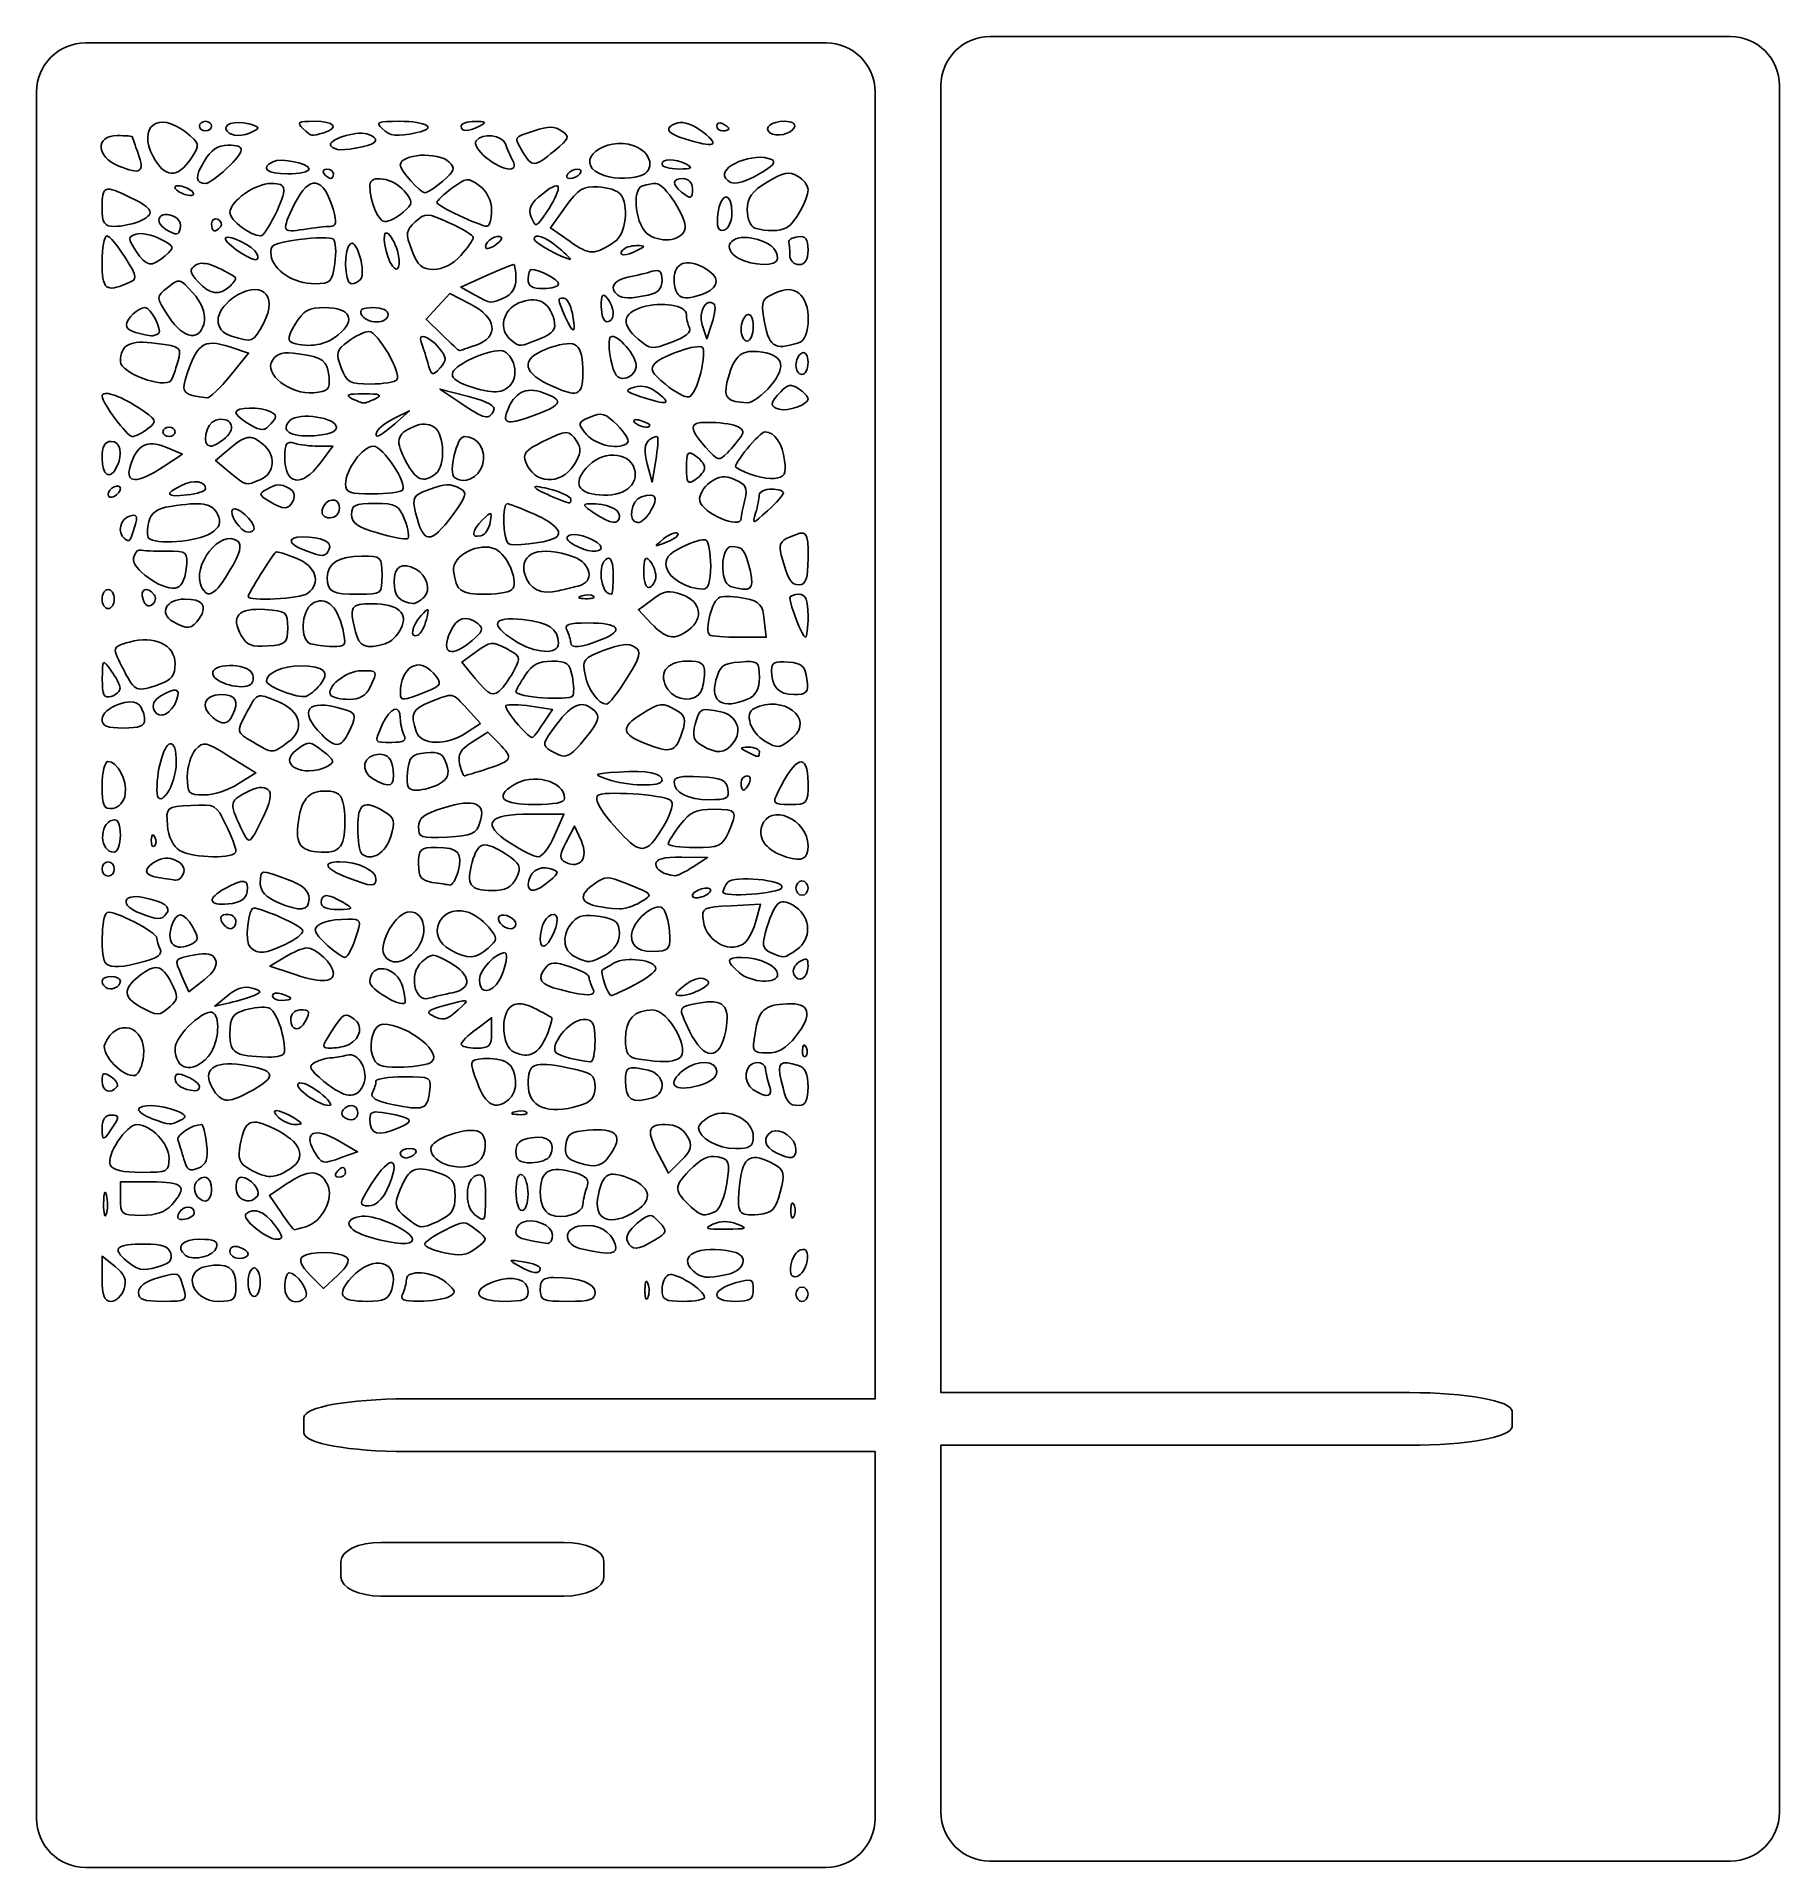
# Model space of a CAD drawing. Extents: x 0 to 148, y 11 to 165.
import ezdxf

# ---------------------------------------------------------------- set-up
doc = ezdxf.new("R2010")
doc.units = 0
doc.layers.add('Capa_1', color=7, linetype='CONTINUOUS')

msp = doc.modelspace()

# ---------------------------------------------------------------- linework, layer by layer
at = {"layer": 'Capa_1', "color": 7}
for points in [[(67.018188, 164.859911), (4.419425, 164.859911), (4.419425, 164.859911)], [(80.884009, 165.389078), (143.482772, 165.389078), (143.482772, 165.389078)], [(116.360914, 50.762482), (76.740075, 50.762482), (76.740075, 161.245661)], [(147.626705, 161.245661), (147.626705, 15.302632)], [(0.275492, 160.716494), (0.275492, 14.773465)], [(31.541283, 50.233315), (71.162122, 50.233315), (71.162122, 160.716494)], [(44.990115, 150.997194), (43.722065, 149.216273), (45.374526, 148.057425)], [(49.164169, 148.057425), (49.164169, 148.055806)], [(11.151656, 146.86721), (11.151508, 146.86721)], [(25.491702, 146.215544), (25.491702, 146.215295)], [(27.675438, 144.895898), (27.675562, 144.895898)], [(38.262063, 145.164309), (36.131214, 144.214363), (37.309076, 143.570049)], [(36.968187, 142.769993), (35.204956, 143.666249), (34.20451, 142.588315), (33.204108, 141.510432), (34.559065, 140.177641)], [(51.994276, 143.54199), (51.994276, 143.5418)], [(56.560254, 141.02348), (56.937979, 139.854459), (57.389903, 141.211288)], [(64.687881, 139.494626), (64.687746, 139.493803)], [(16.649922, 136.72454), (18.203048, 138.642851), (16.610401, 139.15788)], [(50.965195, 137.435457), (50.965066, 137.435457)], [(36.783849, 134.966832), (34.370367, 135.590728), (36.151876, 134.390763)], [(30.550059, 132.667541), (31.797532, 133.759736), (30.539309, 133.137811)], [(10.968239, 129.019422), (12.601599, 130.098129), (11.203456, 130.673076)], [(16.61777, 130.565831), (15.409238, 129.556194), (16.61777, 128.546532)], [(24.268102, 129.354272), (25.330703, 130.767729), (24.103727, 130.767729)], [(51.90318, 129.283333), (52.326984, 127.73872), (52.621966, 129.556071)], [(14.976896, 123.397138), (14.977044, 123.397138)], [(52.338049, 117.813037), (51.153896, 116.939901), (52.24971, 115.776569)], [(59.700967, 114.613266), (61.961808, 114.613266), (61.802129, 116.101001)], [(37.472096, 113.412247), (36.238246, 112.502514), (37.362548, 111.139735)], [(36.600334, 106.54068), (37.801172, 107.326093), (36.693946, 108.546519)], [(43.105819, 107.325352), (43.891957, 108.518469), (42.065903, 108.787349)], [(39.352485, 105.649506), (38.439976, 106.580319), (37.116628, 105.763291)], [(17.329023, 102.221479), (18.812089, 103.152908), (16.619993, 104.515552)], [(44.067526, 97.853276), (44.856495, 99.670629), (42.041487, 99.670629)], [(10.280034, 97.727076), (10.279914, 97.727076)], [(46.331661, 97.368872), (45.761643, 98.652198), (45.049816, 97.283021)], [(55.796505, 95.21475), (57.011303, 96.009028), (54.824397, 96.02259)], [(12.67274, 94.592877), (12.672893, 94.592877)], [(55.796505, 95.214865), (55.796505, 95.21475)], [(43.623013, 94.008153), (43.62286, 94.008153)], [(61.115948, 90.708581), (61.480123, 92.044751), (58.988436, 91.920149)], [(21.270031, 87.581626), (20.004728, 86.818491), (21.784596, 86.210065)], [(12.566483, 85.966331), (13.1509, 84.650495), (14.442017, 85.663791)], [(25.365403, 86.210065), (25.365403, 86.210703)], [(16.446275, 84.33808), (15.33135, 83.432044), (16.61777, 83.725017)], [(11.579916, 83.415661), (11.579916, 83.415494)], [(38.744181, 81.163726), (38.744181, 82.445693), (37.457769, 81.497183)], [(65.338727, 79.957453), (65.338598, 79.957453)], [(26.105641, 70.655116), (27.408894, 71.121124), (25.770925, 72.069586)], [(52.918196, 70.813099), (53.713512, 69.319219), (54.785204, 70.388538)], [(9.9284, 68.573639), (7.355565, 68.573639), (7.355565, 67.160134)], [(21.406205, 68.401501), (19.962453, 67.421744), (20.944001, 65.978354)], [(6.175703, 67.45823), (6.175809, 67.45823)], [(13.596149, 65.937312), (13.596149, 65.938368)], [(59.508268, 65.009249), (59.508268, 65.009392)], [(6.908551, 61.430574), (5.811861, 62.291314), (5.811861, 60.384192)], [(26.467483, 62.215974), (26.467483, 62.21613)], [(23.386055, 60.711161), (24.523576, 59.576168), (25.750671, 60.695816)], [(51.964791, 59.983867), (51.964931, 59.983867)], [(22.87928, 47.353905), (22.87928, 48.658219)], [(125.022917, 47.883071), (125.022917, 49.187385)], [(71.162122, 14.773465), (71.162122, 45.779324), (31.541283, 45.779324)], [(76.740075, 15.302632), (76.740075, 46.308491), (116.360914, 46.308491)], [(29.385342, 38.105373), (44.869153, 38.105373)], [(26.011389, 35.17067), (26.011389, 36.500305)], [(48.243106, 36.500305), (48.243106, 35.17067)], [(44.869153, 33.565083), (29.385342, 33.565083)], [(143.482772, 11.158698), (80.884009, 11.158698)], [(4.419425, 10.629532), (67.018188, 10.629532)]]:
    msp.add_lwpolyline(points, dxfattribs=at)
for points in [[(15.074067, 157.826334)], [(18.615398, 157.384355)], [(24.551481, 157.263517)], [(32.434935, 157.271984)], [(37.71505, 157.826334)], [(56.658391, 157.27699)], [(58.812282, 157.600597)], [(64.344129, 157.725377)], [(8.861356, 155.50671)], [(13.308446, 155.052775)], [(27.8096, 156.061362)], [(40.541832, 154.898148)], [(44.070857, 155.744341)], [(16.314753, 154.222367)], [(23.307135, 154.183717)], [(25.365403, 153.787551)], [(46.20541, 153.787551)], [(51.309005, 153.62882)], [(55.210316, 154.595245)], [(61.481854, 153.841584)], [(13.015804, 152.575966)], [(34.61345, 153.169895)], [(44.382849, 152.566793)], [(55.72488, 152.575966)], [(11.912981, 150.188757)], [(20.407122, 150.26745)], [(31.271027, 150.546294)], [(38.744181, 150.696009)], [(59.069565, 150.489422)], [(8.933103, 149.763146)], [(15.823938, 149.317363)], [(25.118288, 149.345139)], [(55.107814, 149.186476)], [(63.711167, 149.250384)], [(18.907265, 147.031784)], [(30.777741, 147.292411)], [(39.56268, 148.433617)], [(44.404423, 147.527906)], [(51.093793, 147.325987)], [(65.501644, 147.355591)], [(36.136276, 146.883429)], [(62.92097, 146.619211)], [(7.891661, 144.507849)], [(16.628105, 144.306652)], [(44.404423, 144.484695)], [(39.807105, 143.301452)], [(56.787862, 143.705325)], [(57.546618, 142.799812)], [(14.465149, 141.373217)], [(19.457109, 141.145636)], [(29.996551, 141.873758)], [(45.571421, 141.974719)], [(49.027625, 141.974719)], [(60.870552, 140.88796)], [(10.580087, 140.298625)], [(25.804847, 140.195544)], [(37.43352, 139.313474)], [(42.819013, 139.837528)], [(55.483194, 140.775877)], [(34.283422, 139.094171)], [(65.501644, 137.859)], [(11.638531, 136.32072)], [(16.649922, 136.72454)], [(24.999979, 136.587323)], [(30.739667, 136.385201)], [(46.454782, 136.926512)], [(56.428399, 136.979698)], [(28.967374, 134.806253)], [(40.437157, 136.056261)], [(52.846161, 135.22583)], [(62.352171, 135.894882)], [(65.501644, 134.770995)], [(20.090987, 133.665632)], [(38.915721, 133.766818)], [(42.585984, 133.467551)], [(9.692275, 132.255442)], [(11.986667, 131.979239)], [(25.622689, 132.366527)], [(30.550059, 132.667515)], [(52.122917, 132.541819)], [(52.768643, 131.54844)], [(59.866866, 131.631772)], [(16.25473, 131.483634)], [(50.26093, 131.094077)], [(7.043245, 128.983318)], [(10.968239, 129.019373)], [(24.268102, 129.354272)], [(37.976937, 129.168856)], [(45.693229, 129.155892)], [(50.811483, 128.884773)], [(56.754022, 128.950402)], [(63.522961, 129.556096)], [(7.355565, 127.180527)], [(14.5595, 127.155018)], [(19.224442, 127.954928)], [(31.217508, 127.049943)], [(34.010169, 128.425375)], [(21.983099, 126.191885)], [(25.87997, 125.551059)], [(45.433551, 126.285615)], [(63.424909, 126.829943)], [(8.575955, 123.992158)], [(18.676035, 123.824771)], [(31.405555, 124.508135)], [(35.455976, 124.950828)], [(38.630654, 124.33748)], [(49.550092, 124.868394)], [(52.217518, 125.317171)], [(59.841421, 124.65924)], [(44.018504, 122.963676)], [(54.470295, 123.40584)], [(25.020603, 122.051175)], [(48.006392, 122.189392)], [(65.501644, 121.276901)], [(12.918236, 120.371589)], [(16.622546, 120.275235)], [(29.481941, 119.863405)], [(49.035528, 119.887252)], [(52.629588, 119.786291)], [(57.268581, 120.647271)], [(60.623805, 120.163226)], [(6.841003, 117.844116)], [(10.21339, 118.212788)], [(23.204226, 118.328745)], [(33.029816, 117.994832)], [(40.558836, 118.752792)], [(46.076762, 118.94668)], [(47.352445, 118.088206)], [(14.050616, 116.237025)], [(33.231153, 116.114064)], [(65.501644, 116.43062)], [(21.506154, 115.42097)], [(26.157015, 115.320009)], [(55.430846, 115.24789)], [(29.73659, 114.062528)], [(37.107162, 114.33337)], [(44.396522, 114.108435)], [(48.048743, 114.428521)], [(18.503223, 111.557157)], [(7.337332, 110.314995)], [(10.676049, 110.639502)], [(24.236159, 110.598881)], [(28.465566, 110.399028)], [(33.111858, 109.980247)], [(39.609726, 110.271793)], [(50.188818, 111.147906)], [(56.441697, 110.001921)], [(65.405619, 111.079508)], [(12.140171, 109.376335)], [(45.59926, 109.666011)], [(60.389834, 109.377308)], [(9.405972, 107.646725)], [(16.820012, 107.982642)], [(26.838751, 106.955092)], [(43.105819, 107.325352)], [(21.526611, 105.74352)], [(31.337999, 106.367203)], [(36.600334, 106.54068)], [(46.744385, 106.162602)], [(54.84263, 106.544944)], [(59.170414, 105.681841)], [(64.217132, 106.133876)], [(24.850836, 103.701983)], [(61.385117, 104.920661)], [(12.063934, 103.678921)], [(17.329023, 102.221479)], [(30.415032, 103.406193)], [(34.347893, 102.232774)], [(38.424046, 103.51259)], [(53.152053, 102.510182)], [(60.542056, 102.295582)], [(65.501644, 102.2957)], [(7.773231, 101.37051)], [(19.838464, 101.746842)], [(44.911084, 100.983164)], [(58.719413, 101.790879)], [(7.355565, 97.886935)], [(30.21707, 97.760286)], [(37.759016, 98.947135)], [(44.067526, 97.853276)], [(53.415671, 98.874003)], [(58.76194, 98.115455)], [(17.132337, 96.527228)], [(26.163275, 97.386957)], [(46.331661, 97.368872)], [(65.501644, 96.979509)], [(6.841003, 95.026258)], [(35.911308, 94.814446)], [(18.068642, 93.107897)], [(28.967374, 94.204287)], [(40.837273, 94.29046)], [(57.268581, 93.239396)], [(63.293966, 93.456536)], [(65.501644, 93.410793)], [(23.307135, 92.528437)], [(26.167554, 92.212134)], [(51.313485, 92.207813)], [(11.242522, 91.224912)], [(17.132337, 90.583967)], [(40.802457, 90.358193)], [(44.166483, 90.079137)], [(13.42807, 88.708412)], [(21.298149, 88.651749)], [(27.245882, 89.170459)], [(38.447551, 88.3286)], [(53.799166, 89.75304)], [(60.23356, 88.867562)], [(64.560654, 88.223396)], [(9.368592, 87.199313)], [(15.398779, 87.360828)], [(32.337618, 88.134716)], [(48.406479, 87.77987)], [(65.501644, 86.820591)], [(7.355565, 85.559585)], [(39.126694, 85.232859)], [(50.837327, 85.232864)], [(62.92882, 86.12732)], [(18.676035, 84.345856)], [(21.76344, 84.079013)], [(31.231303, 85.031619)], [(35.44729, 84.571599)], [(47.289572, 84.962989)], [(56.476315, 84.868329)], [(22.994816, 82.135995)], [(35.914068, 83.112612)], [(38.744181, 81.163726)], [(43.401671, 80.954173)], [(47.491825, 80.487543)], [(58.538906, 81.351762)], [(64.469317, 80.887289)], [(9.31907, 79.243208)], [(14.7876, 79.163899)], [(21.243234, 79.578856)], [(26.689362, 80.190824)], [(54.576697, 79.007745)], [(33.522978, 78.62498)], [(57.783159, 77.901958)], [(7.062264, 76.605021)], [(14.044938, 76.636686)], [(18.175631, 76.122551)], [(24.211542, 76.124559)], [(27.885178, 76.751767)], [(33.502478, 76.177073)], [(62.224026, 76.751767)], [(65.501644, 76.607582)], [(27.423671, 74.429596)], [(40.184972, 75.520015)], [(41.692198, 74.47176)], [(46.17189, 75.025361)], [(52.338131, 75.684358)], [(6.789417, 73.318981)], [(12.442121, 73.786566)], [(21.990426, 74.012967)], [(30.966532, 73.174764)], [(14.651633, 71.772052)], [(55.287339, 72.438863)], [(60.870552, 72.400972)], [(64.472521, 71.351195)], [(11.472106, 70.592912)], [(21.703951, 69.684241)], [(26.105641, 70.655116)], [(32.312099, 70.996775)], [(37.612137, 70.26984)], [(43.703751, 70.794848)], [(48.959201, 71.167262)], [(26.39454, 69.381346)], [(11.700195, 66.644231)], [(15.074067, 67.967846)], [(18.947276, 67.379767)], [(29.893141, 67.89557)], [(35.656785, 67.400029)], [(38.229617, 67.349269)], [(41.831588, 67.540184)], [(46.469692, 66.669409)], [(63.145588, 67.720786)], [(64.298764, 66.655185)], [(51.004375, 66.152535)], [(57.668091, 66.086137)], [(20.395184, 64.938796)], [(23.026804, 64.785822)], [(32.054816, 63.699736)], [(37.443442, 64.520725)], [(43.889851, 64.103882)], [(52.522064, 63.64484)], [(11.613179, 62.539792)], [(15.492473, 63.020482)], [(18.161468, 62.472466)], [(49.189029, 63.310164)], [(42.860719, 61.25701)], [(58.636056, 60.741176)], [(65.412609, 61.884065)], [(7.670565, 59.523471)], [(12.695947, 59.58769)], [(17.132337, 59.847397)], [(19.190605, 60.09251)], [(23.03693, 58.864529)], [(30.299485, 59.485823)], [(35.12176, 58.86246)], [(41.831588, 59.297466)], [(47.491825, 59.237694)], [(56.754022, 58.810546)], [(60.870552, 59.465728)], [(65.501644, 59.082876)], [(29.385342, 38.105373)]]:
    msp.add_lwpolyline(points, close=True, dxfattribs=at)
for points in [[(4.419425, 164.859911), (2.123789, 164.859911), (0.275492, 163.01213), (0.275492, 160.716494)], [(71.162122, 160.716494), (71.162122, 163.01213), (69.313822, 164.859911), (67.018188, 164.859911)], [(76.740075, 161.245661), (76.740075, 163.541297), (78.588375, 165.389078), (80.884009, 165.389078)], [(143.482772, 165.389078), (145.778408, 165.389078), (147.626705, 163.541297), (147.626705, 161.245661)], [(12.851839, 157.330674), (10.564365, 159.125975), (8.786514, 157.76698), (10.127435, 155.248189)], [(14.5595, 158.230181), (14.276491, 158.230181), (14.044938, 158.048475), (14.044938, 157.826334)], [(15.074067, 157.826334), (15.074067, 158.048478), (14.842511, 158.230181), (14.5595, 158.230181)], [(18.234083, 158.009949), (17.001056, 158.31712), (15.93496, 157.962639), (16.382471, 157.39433)], [(18.615398, 157.384302), (19.174428, 157.662178), (19.092881, 157.796031), (18.234083, 158.009949)], [(23.758723, 158.229974), (22.388864, 158.229974), (22.246429, 158.14068), (22.792568, 157.624176)], [(24.551481, 157.263517), (25.916157, 157.674542), (25.460537, 158.229974), (23.758723, 158.229974)], [(30.932281, 158.230181), (29.132035, 158.230181), (28.930447, 158.146001), (29.481941, 157.624412)], [(32.434935, 157.271984), (34.198211, 157.642938), (33.277223, 158.230181), (30.932281, 158.230181)], [(37.329129, 158.224018), (36.69234, 158.227246), (36.171349, 158.048478), (36.171349, 157.826334)], [(37.71505, 157.826334), (38.339191, 158.142934), (38.265351, 158.219005), (37.329129, 158.224018)], [(54.483217, 158.097418), (53.26942, 157.731851), (53.490349, 157.228989), (55.081675, 156.735483)], [(56.658391, 157.27699), (55.824628, 157.931402), (54.984314, 158.248326), (54.483217, 158.097418)], [(58.29772, 158.028253), (58.014703, 158.165548), (57.783159, 158.08543), (57.783159, 157.85017)], [(58.812282, 157.600597), (58.812282, 157.698545), (58.580732, 157.89099), (58.29772, 158.028253)], [(63.516671, 158.230183), (62.391327, 158.230183), (61.714065, 157.702784), (62.274506, 157.262956)], [(64.344129, 157.725377), (64.468412, 158.018363), (64.121123, 158.230183), (63.516671, 158.230183)], [(7.098284, 157.018384), (5.214718, 157.018384), (5.302483, 155.234399), (7.224951, 154.443834)], [(8.384699, 156.914759), (8.384699, 156.971732), (7.805833, 157.018384), (7.098284, 157.018384)], [(8.861356, 155.50671), (8.599212, 156.22416), (8.384699, 156.857758), (8.384699, 156.914759)], [(13.308446, 155.052775), (14.115574, 156.277749), (14.101043, 156.350234), (12.851839, 157.330674)], [(14.044938, 157.826334), (14.044938, 157.604213), (14.276491, 157.42249), (14.5595, 157.42249)], [(14.5595, 157.42249), (14.842511, 157.42249), (15.074067, 157.604216), (15.074067, 157.826334)], [(16.382471, 157.39433), (16.751681, 156.925528), (17.683991, 156.921268), (18.615398, 157.384355)], [(22.792568, 157.624176), (23.527578, 156.929118), (23.476164, 156.939667), (24.551481, 157.263517)], [(28.189431, 157.16628), (27.237928, 157.452851), (24.777684, 156.630303), (25.154636, 156.15163)], [(27.8096, 156.061362), (29.145704, 156.342408), (29.312672, 156.828008), (28.189431, 157.16628)], [(29.481941, 157.624412), (30.180224, 156.964086), (30.684832, 156.903869), (32.434935, 157.271984)], [(36.171349, 157.826334), (36.171349, 157.32035), (36.717409, 157.32035), (37.71505, 157.826334)], [(37.434221, 156.584623), (37.24634, 156.346093), (37.620371, 155.710008), (38.265394, 155.171137)], [(39.912208, 156.31166), (39.627347, 157.089107), (37.974844, 157.271177), (37.434221, 156.584623)], [(40.541832, 154.898148), (40.337949, 155.286866), (40.054601, 155.92295), (39.912208, 156.31166)], [(42.346602, 157.422381), (40.566443, 156.843669), (40.625937, 156.956595), (41.399603, 155.623881)], [(44.682172, 157.408914), (44.047103, 157.822587), (43.585768, 157.825257), (42.346602, 157.422381)], [(44.070857, 155.744341), (45.309023, 156.758666), (45.380735, 156.953878), (44.682172, 157.408914)], [(50.773272, 156.159803), (48.335591, 157.031525), (45.631809, 154.846586), (47.877749, 153.819891)], [(55.081675, 156.735483), (57.593577, 155.956462), (58.113464, 156.135024), (56.658391, 157.27699)], [(57.783159, 157.85017), (57.783159, 157.614958), (58.014703, 157.422487), (58.29772, 157.422487)], [(58.29772, 157.422487), (58.580732, 157.422487), (58.812282, 157.502629), (58.812282, 157.600597)], [(62.274506, 157.262956), (62.792285, 156.856596), (64.09949, 157.148659), (64.344129, 157.725377)], [(7.224951, 154.443834), (9.074711, 153.683128), (9.440839, 153.920904), (8.861356, 155.50671)], [(10.127435, 155.248189), (11.083377, 153.45253), (12.20855, 153.383435), (13.308446, 155.052775)], [(14.430862, 154.838354), (13.649211, 153.551895), (13.70112, 152.979839), (14.599515, 152.979839)], [(16.455782, 156.210698), (15.607983, 156.210698), (15.024383, 155.815151), (14.430862, 154.838354)], [(16.314753, 154.222367), (17.958562, 155.755633), (17.990839, 156.210698), (16.455782, 156.210698)], [(20.249002, 154.811354), (19.150423, 154.278472), (19.753252, 153.787551), (21.506154, 153.787551)], [(23.307135, 154.183717), (23.307135, 154.684457), (20.97442, 155.163234), (20.249002, 154.811354)], [(25.154636, 156.15163), (25.472025, 155.748579), (26.204148, 155.723695), (27.8096, 156.061362)], [(35.154727, 154.785321), (34.201584, 155.686688), (31.025682, 155.488036), (31.025682, 154.527046)], [(34.61345, 153.169892), (35.60426, 153.99763), (35.696509, 154.272988), (35.154727, 154.785321)], [(38.265394, 155.171137), (39.657975, 154.007724), (41.099592, 153.834832), (40.541832, 154.898148)], [(41.399603, 155.623881), (42.151602, 154.328542), (42.35373, 154.337668), (44.070857, 155.744341)], [(51.309005, 153.62882), (52.633988, 154.027875), (52.298195, 155.614481), (50.773272, 156.159803)], [(55.210316, 154.595245), (54.203544, 155.105885), (53.152053, 155.105885), (53.152053, 154.595245)], [(62.428543, 154.992157), (60.996483, 155.686839), (57.778375, 154.369928), (58.541095, 153.401363)], [(61.481854, 153.841584), (62.492787, 154.406586), (62.818841, 154.802874), (62.428543, 154.992157)], [(14.599515, 152.979839), (14.8102, 152.979839), (15.582045, 153.538975), (16.314753, 154.222367)], [(21.506154, 153.787551), (22.496717, 153.787551), (23.307135, 153.965838), (23.307135, 154.183717)], [(25.379114, 150.711013), (24.561197, 153.557255), (23.312898, 153.76182), (22.09066, 151.249983)], [(24.820502, 154.191395), (24.520774, 154.191395), (24.418639, 154.009672), (24.593558, 153.787551)], [(24.593558, 153.787551), (24.768463, 153.565412), (25.01369, 153.383683), (25.138502, 153.383683)], [(25.365403, 153.787551), (25.365403, 154.009672), (25.120185, 154.191395), (24.820502, 154.191395)], [(25.138502, 153.383683), (25.263319, 153.383683), (25.365403, 153.565415), (25.365403, 153.787551)], [(31.338909, 152.363675), (30.436317, 153.444797), (28.45281, 153.764165), (28.45281, 152.82836)], [(31.025682, 154.527046), (31.025682, 154.06947), (32.696833, 152.203065), (33.122894, 152.184816)], [(37.70966, 152.781703), (36.705267, 153.495123), (36.637791, 153.489009), (35.394104, 152.572002)], [(45.176268, 153.787551), (45.001357, 153.565412), (45.089776, 153.383683), (45.372793, 153.383683)], [(46.00884, 154.191395), (45.725826, 154.191395), (45.351176, 154.009672), (45.176268, 153.787551)], [(45.372793, 153.383683), (45.655804, 153.383683), (46.030499, 153.565415), (46.20541, 153.787551)], [(46.20541, 153.787551), (46.380315, 154.009672), (46.291855, 154.191395), (46.00884, 154.191395)], [(47.877749, 153.819891), (48.914706, 153.345858), (50.142465, 153.277487), (51.309005, 153.62882)], [(53.152053, 154.595245), (53.152053, 154.373122), (53.788837, 154.194192), (54.567119, 154.19756)], [(54.953035, 153.383683), (54.02262, 153.383683), (53.95827, 152.912466), (54.798661, 152.252888)], [(54.567119, 154.19756), (55.66981, 154.202534), (55.811785, 154.29017), (55.210316, 154.595245)], [(55.72488, 152.575966), (55.72488, 153.024697), (55.381853, 153.383683), (54.953035, 153.383683)], [(58.541095, 153.401363), (59.035066, 152.774028), (59.767848, 152.883716), (61.481854, 153.841584)], [(64.62154, 153.597848), (63.884921, 154.02057), (63.465493, 153.937734), (62.048718, 153.089602)], [(65.501644, 152.449551), (65.501644, 152.803325), (65.105616, 153.320048), (64.62154, 153.597848)], [(8.256058, 151.772691), (5.973773, 152.864841), (5.811861, 152.81103), (5.811861, 150.960542)], [(8.933103, 149.763146), (10.342978, 150.355374), (10.174817, 150.854491), (8.256058, 151.772691)], [(12.016475, 152.733957), (11.874987, 152.622921), (12.093123, 152.370078), (12.501234, 152.172127)], [(13.015804, 152.575966), (12.607687, 152.773927), (12.157998, 152.845039), (12.016475, 152.733957)], [(12.501234, 152.172127), (12.909389, 151.974116), (13.35908, 151.903054), (13.500563, 152.014086)], [(13.500563, 152.014086), (13.642089, 152.125171), (13.423958, 152.377986), (13.015804, 152.575966)], [(20.124274, 152.979987), (18.744499, 152.979987), (16.61777, 151.481528), (16.61777, 150.509345)], [(20.407122, 150.26745), (21.51562, 152.545552), (21.47034, 152.979987), (20.124274, 152.979987)], [(28.45281, 152.82836), (28.45281, 151.44565), (29.153112, 149.748983), (29.723829, 149.748983)], [(31.271027, 150.546294), (32.131997, 151.292996), (32.136281, 151.408545), (31.338909, 152.363675)], [(33.122894, 152.184816), (33.285785, 152.177858), (33.956572, 152.621104), (34.61345, 153.169895)], [(35.394104, 152.572002), (34.689521, 152.05249), (34.113084, 151.5131), (34.113084, 151.373363)], [(38.744181, 150.696009), (38.744181, 151.536389), (38.353193, 152.324601), (37.70966, 152.781703)], [(43.063501, 152.110987), (42.04103, 151.308482), (41.812162, 150.837058), (42.099738, 150.125869)], [(44.382849, 152.566793), (44.397242, 152.969616), (43.96885, 152.821552), (43.063501, 152.110987)], [(43.419085, 150.58168), (43.93728, 151.345357), (44.370995, 152.238651), (44.382849, 152.566793)], [(47.732762, 152.692787), (46.478579, 152.765326), (46.068607, 152.511863), (44.990115, 150.997194)], [(49.628092, 152.086995), (49.396676, 152.373298), (48.54376, 152.645911), (47.732762, 152.692787)], [(49.164169, 148.055806), (50.10952, 148.692991), (50.39147, 151.142692), (49.628092, 152.086995)], [(51.509192, 152.769839), (50.531837, 152.475456), (50.936615, 149.296514), (52.037133, 148.623273)], [(52.628755, 152.979987), (52.396835, 152.979987), (51.89306, 152.885409), (51.509192, 152.769839)], [(55.107814, 149.186476), (55.268648, 150.07064), (53.367395, 152.979987), (52.628755, 152.979987)], [(54.798661, 152.252888), (55.629061, 151.601117), (55.72488, 151.634555), (55.72488, 152.575966)], [(59.069565, 150.489422), (59.069565, 152.328739), (58.071277, 152.264879), (57.877512, 150.413143)], [(62.048718, 153.089602), (60.737951, 152.304974), (60.35598, 151.775736), (60.35598, 150.744385)], [(63.711167, 149.250384), (64.389781, 149.633879), (65.501644, 151.620518), (65.501644, 152.449551)], [(5.811861, 150.960542), (5.811861, 149.597231), (5.97776, 149.345115), (6.874838, 149.345115)], [(11.912981, 150.188757), (10.708481, 150.773), (10.064657, 149.765189), (11.214822, 149.095909)], [(12.423227, 149.175681), (12.521814, 149.548902), (12.292198, 150.004787), (11.912981, 150.188757)], [(16.61777, 150.509345), (16.61777, 149.870612), (18.38734, 148.53757), (19.235185, 148.53757)], [(19.235185, 148.53757), (19.416808, 148.53757), (19.944175, 149.315987), (20.407122, 150.26745)], [(22.09066, 151.249983), (20.957791, 148.921869), (21.000601, 148.801359), (22.856915, 149.092747)], [(25.118288, 149.345139), (25.594945, 149.345139), (25.665462, 149.714524), (25.379114, 150.711013)], [(29.723829, 149.748983), (30.069084, 149.748983), (30.765353, 150.107795), (31.271027, 150.546294)], [(35.199807, 149.632318), (33.222057, 150.518531), (33.200237, 150.519278), (32.292631, 149.732187)], [(34.113084, 151.373363), (34.113084, 151.094069), (37.739749, 149.36925), (38.358257, 149.354391)], [(38.358257, 149.354391), (38.570503, 149.349153), (38.744181, 149.953), (38.744181, 150.696009)], [(42.099738, 150.125869), (42.465035, 149.222531), (42.506535, 149.236871), (43.419085, 150.58168)], [(57.877512, 150.413143), (57.757425, 149.265568), (57.892725, 148.902666), (58.392073, 149.033298)], [(58.392073, 149.033298), (58.764699, 149.130771), (59.069565, 149.786035), (59.069565, 150.489422)], [(60.35598, 150.744385), (60.35598, 150.011823), (60.645421, 149.320829), (60.999193, 149.208767)], [(6.874838, 149.345115), (7.459467, 149.345115), (8.385683, 149.53325), (8.933103, 149.763146)], [(8.681667, 148.695539), (7.980249, 148.484288), (7.978767, 148.332533), (8.668068, 147.286593)], [(10.743684, 148.276156), (10.041935, 148.637016), (9.114025, 148.825767), (8.681667, 148.695539)], [(11.214822, 149.095909), (12.136509, 148.559612), (12.262681, 148.56797), (12.423227, 149.175681)], [(15.597031, 149.946987), (15.309411, 150.086504), (15.074067, 149.917266), (15.074067, 149.571045)], [(15.074067, 149.571045), (15.074067, 148.861655), (15.382851, 148.757203), (15.823938, 149.317363)], [(15.823938, 149.31736), (15.986789, 149.524148), (15.884652, 149.807477), (15.597031, 149.946987)], [(18.907265, 147.031781), (18.592803, 147.674877), (16.614227, 148.669401), (16.237487, 148.373726)], [(22.856915, 149.092747), (23.741311, 149.231582), (24.758917, 149.345139), (25.118288, 149.345139)], [(29.901912, 148.785328), (29.39455, 149.031438), (29.767586, 146.781067), (30.365843, 145.986494)], [(30.777741, 147.292411), (30.587558, 147.972086), (30.193403, 148.643924), (29.901912, 148.785328)], [(32.292631, 149.732187), (31.49505, 149.040492), (31.456929, 148.732769), (31.994425, 147.324799)], [(37.196493, 148.397896), (37.192365, 148.585705), (36.295833, 149.141203), (35.199807, 149.632318)], [(39.56268, 148.433617), (39.205847, 148.713711), (38.229617, 148.144647), (38.229617, 147.656579)], [(44.404423, 147.527906), (43.210094, 148.525703), (42.345285, 148.822777), (42.347063, 148.234664)], [(52.037133, 148.623273), (53.259786, 147.875349), (54.924881, 148.180731), (55.107814, 149.186476)], [(60.741549, 148.346424), (58.940888, 148.701148), (58.129567, 147.50502), (59.598878, 146.661801)], [(60.999193, 149.208767), (61.970896, 148.901044), (63.124281, 148.91875), (63.711167, 149.250384)], [(6.223892, 148.537369), (5.997273, 148.537369), (5.811861, 147.53786), (5.811861, 146.316125)], [(7.755326, 146.729071), (7.139652, 147.723674), (6.450507, 148.537369), (6.223892, 148.537369)], [(8.668068, 147.286593), (9.571932, 145.914779), (9.97498, 145.846754), (11.151656, 146.86721)], [(11.151508, 146.86721), (11.972425, 147.579127), (11.95024, 147.655679), (10.743684, 148.276156)], [(16.237487, 148.373726), (15.944797, 148.143975), (18.145292, 146.555081), (18.788539, 146.531716)], [(18.788539, 146.531716), (18.991898, 146.524228), (19.045333, 146.749343), (18.907265, 147.031784)], [(22.484575, 148.234243), (20.21377, 147.92575), (19.975708, 147.792998), (20.095459, 146.902122)], [(25.36639, 148.254193), (25.16855, 148.431554), (23.871759, 148.422479), (22.484575, 148.234243)], [(25.491702, 146.215295), (25.620628, 147.159334), (25.564232, 148.076835), (25.36639, 148.254193)], [(26.852711, 147.904311), (26.239261, 147.606787), (26.263015, 144.498909), (26.87864, 144.498909)], [(27.675562, 144.895898), (28.130566, 145.47371), (27.393956, 148.166849), (26.852711, 147.904311)], [(30.365843, 145.986494), (30.869006, 145.318321), (31.113368, 146.093092), (30.777741, 147.292411)], [(31.994425, 147.324799), (32.4901, 146.026364), (32.851527, 145.71047), (33.841388, 145.71047)], [(36.136276, 146.883429), (36.721608, 147.528541), (37.19867, 148.210063), (37.196493, 148.397896)], [(38.229617, 147.656579), (38.229617, 147.388773), (38.524865, 147.419395), (39.0139, 147.737964)], [(39.0139, 147.737964), (39.445232, 148.018928), (39.69222, 148.331983), (39.56268, 148.433617)], [(42.347063, 148.234664), (42.347063, 147.978209), (44.724278, 146.668579), (45.394613, 146.555203)], [(45.394613, 146.555203), (45.514686, 146.534751), (45.069114, 146.972636), (44.404423, 147.527906)], [(45.374526, 148.057425), (47.022004, 146.902146), (47.452254, 146.901947), (49.164169, 148.057425)], [(49.807376, 147.325987), (49.404894, 146.81487), (50.086059, 146.81487), (51.093793, 147.325987)], [(50.99553, 147.723677), (50.516933, 147.727169), (49.982279, 147.54811), (49.807376, 147.325987)], [(51.093793, 147.325987), (51.758945, 147.663384), (51.745399, 147.71834), (50.99553, 147.723677)], [(62.92097, 146.619208), (62.907397, 147.494574), (62.193276, 148.06047), (60.741549, 148.346424)], [(64.637753, 148.466209), (64.16262, 148.394369), (63.815275, 148.199308), (63.865911, 148.032716)], [(63.865911, 148.032716), (63.916549, 147.866129), (63.957943, 147.366357), (63.957943, 146.922093)], [(65.501644, 147.355589), (65.501644, 148.300267), (65.295288, 148.565576), (64.637753, 148.466209)], [(64.729805, 146.114381), (65.248486, 146.114381), (65.501644, 146.521569), (65.501644, 147.355591)], [(5.811861, 146.316125), (5.811861, 144.030795), (6.119413, 143.76342), (7.891661, 144.507849)], [(7.891661, 144.507873), (8.851839, 144.911172), (8.848672, 144.962837), (7.755326, 146.729071)], [(13.708531, 146.062686), (13.173136, 145.713971), (13.216115, 145.445223), (13.930744, 144.673415)], [(17.077052, 145.046342), (15.263183, 146.161376), (14.304238, 146.450719), (13.708531, 146.062686)], [(20.095459, 146.902122), (20.267689, 145.620975), (22.008663, 144.499152), (23.824668, 144.499152)], [(23.824668, 144.499152), (25.130353, 144.499152), (25.278093, 144.651303), (25.491702, 146.215544)], [(33.841388, 145.71047), (34.612543, 145.71047), (35.469523, 146.148475), (36.136276, 146.883429)], [(40.597701, 146.114224), (40.485071, 146.114224), (39.434037, 145.686766), (38.262063, 145.164309)], [(40.802457, 144.916879), (40.802457, 145.575432), (40.710281, 146.114224), (40.597701, 146.114224)], [(42.122669, 145.710491), (41.962586, 145.710491), (41.831588, 145.347015), (41.831588, 144.902779)], [(44.404423, 144.484695), (44.404423, 144.844558), (42.792549, 145.710491), (42.122669, 145.710491)], [(52.332416, 145.54995), (51.881566, 145.414179), (50.95535, 145.193284), (50.274141, 145.059106)], [(53.152053, 144.79103), (53.152053, 145.54519), (52.94702, 145.735045), (52.332416, 145.54995)], [(56.694954, 145.858946), (55.235015, 146.66152), (54.181182, 146.270739), (54.181182, 144.92678)], [(56.787862, 143.705325), (58.08884, 144.251793), (58.051711, 145.113118), (56.694954, 145.858946)], [(59.598878, 146.661801), (60.79622, 145.974673), (62.931455, 145.947288), (62.92097, 146.619211)], [(63.957943, 146.922093), (63.957943, 146.473367), (64.301023, 146.114381), (64.729805, 146.114381)], [(11.358528, 144.185343), (10.359361, 143.401092), (10.360062, 143.382613), (11.453617, 141.700285)], [(13.496655, 143.728286), (12.373621, 144.966126), (12.357693, 144.96952), (11.358528, 144.185343)], [(13.930744, 144.673415), (14.966172, 143.555166), (15.724399, 143.452061), (16.628105, 144.306652)], [(16.628105, 144.306652), (16.986081, 144.645213), (17.188114, 144.978096), (17.077052, 145.046342)], [(19.457109, 141.145636), (20.776128, 143.623262), (19.138244, 144.955953), (16.848873, 143.267967)], [(26.87864, 144.498909), (27.144938, 144.498909), (27.50349, 144.67754), (27.675438, 144.895898)], [(39.807105, 143.301452), (40.447569, 143.570473), (40.802457, 144.146415), (40.802457, 144.916879)], [(41.831588, 144.902779), (41.831588, 144.310475), (42.17462, 144.095062), (43.118, 144.095062)], [(43.118, 144.095062), (43.825515, 144.095062), (44.404423, 144.270407), (44.404423, 144.484695)], [(50.274141, 145.059106), (49.082407, 144.824346), (48.661947, 144.118893), (49.37855, 143.556463)], [(51.994276, 143.5418), (52.801946, 143.711678), (53.152053, 144.089466), (53.152053, 144.79103)], [(54.181182, 144.92678), (54.181182, 143.258788), (54.910807, 142.916883), (56.787862, 143.705325)], [(64.712432, 143.702555), (64.073215, 144.118869), (63.689783, 144.118745), (62.696892, 143.702555)], [(9.434169, 142.479525), (8.876131, 142.479525), (7.870132, 141.537438), (7.870132, 141.014876)], [(10.580087, 140.298625), (10.93312, 140.575726), (9.932847, 142.479525), (9.434169, 142.479525)], [(14.465149, 141.373217), (14.562878, 142.037754), (14.175224, 142.980346), (13.496655, 143.728286)], [(16.848873, 143.267967), (15.24231, 142.083362), (15.193449, 140.558893), (16.746411, 140.068999)], [(24.633812, 142.479525), (23.260166, 142.479525), (22.841842, 142.246907), (22.140886, 141.093198)], [(25.804847, 140.195544), (27.32047, 141.461759), (26.798659, 142.479525), (24.633812, 142.479525)], [(28.726268, 142.479525), (27.808526, 142.479525), (27.538198, 142.311391), (27.752172, 141.873758)], [(29.996551, 141.873758), (29.996551, 142.24863), (29.512361, 142.479525), (28.726268, 142.479525)], [(37.43352, 139.313474), (39.411275, 140.020724), (39.193425, 141.638921), (36.968187, 142.769993)], [(37.309076, 143.570049), (38.753042, 142.780163), (38.604185, 142.796196), (39.807105, 143.301452)], [(41.042201, 142.876015), (39.65547, 142.293585), (39.301933, 140.587893), (40.390805, 139.733301)], [(44.022902, 141.440641), (43.642661, 143.001833), (42.570662, 143.518061), (41.042201, 142.876015)], [(44.860572, 143.287265), (44.285739, 143.287265), (44.287183, 143.267818), (44.978468, 141.711457)], [(45.571421, 141.974719), (45.431371, 142.696608), (45.111474, 143.287265), (44.860572, 143.287265)], [(48.014247, 142.580487), (48.010093, 141.858598), (48.23795, 141.267963), (48.520948, 141.267963)], [(48.520948, 143.287265), (48.142435, 143.746939), (48.020227, 143.576508), (48.014247, 142.580487)], [(49.027625, 141.974719), (49.023445, 142.363426), (48.795289, 142.954086), (48.520948, 143.287265)], [(49.37855, 143.556463), (49.798232, 143.227073), (50.479886, 143.223284), (51.994276, 143.54199)], [(51.459622, 142.51194), (49.786299, 142.012596), (49.675071, 141.039737), (51.150306, 139.807234)], [(55.210316, 141.899068), (55.210316, 142.677533), (53.145298, 143.014951), (51.459622, 142.51194)], [(57.546618, 142.799812), (56.872042, 143.329257), (56.203919, 142.126147), (56.560254, 141.02348)], [(57.389903, 141.211288), (57.638463, 141.957542), (57.70898, 142.67237), (57.546618, 142.799812)], [(62.696892, 143.702555), (61.659437, 143.266768), (61.510537, 142.962211), (61.729183, 141.723326)], [(64.687746, 139.493803), (65.78586, 139.824563), (65.804346, 142.991212), (64.712432, 143.702555)], [(7.870132, 141.014876), (7.870132, 140.594228), (8.457028, 140.339567), (9.971297, 140.103233)], [(11.453617, 141.700285), (12.724762, 139.744722), (14.202106, 139.584265), (14.465149, 141.373217)], [(16.746411, 140.068999), (18.515285, 139.510957), (18.606058, 139.547013), (19.457109, 141.145636)], [(22.140886, 141.093198), (21.514509, 140.062315), (21.457084, 139.656278), (21.916903, 139.50966)], [(27.752172, 141.873758), (27.915063, 141.54058), (28.486687, 141.267963), (29.022453, 141.267963)], [(29.022453, 141.267963), (29.558178, 141.267963), (29.996551, 141.54058), (29.996551, 141.873758)], [(42.819013, 139.837528), (43.969308, 140.304385), (44.218767, 140.636542), (44.022902, 141.440641)], [(44.978468, 141.711457), (45.681858, 140.127845), (45.910161, 140.22918), (45.571421, 141.974719)], [(48.520948, 141.267963), (48.803967, 141.267963), (49.031977, 141.586008), (49.027625, 141.974719)], [(55.483194, 140.775877), (55.333122, 141.082825), (55.210316, 141.588305), (55.210316, 141.899068)], [(60.35598, 141.873758), (60.072974, 141.736468), (59.841421, 141.180546), (59.841421, 140.638337)], [(60.870552, 140.88796), (60.870552, 141.608727), (60.656203, 142.019355), (60.35598, 141.873758)], [(60.35598, 139.652537), (60.639, 139.652537), (60.870552, 140.208459), (60.870552, 140.88796)], [(61.729183, 141.723326), (62.186976, 139.129304), (62.554829, 138.852229), (64.687881, 139.494626)], [(10.409126, 139.455104), (8.133591, 139.75684), (7.379277, 139.375812), (7.363468, 137.916649)], [(9.971297, 140.103233), (10.136367, 140.077378), (10.410322, 140.165396), (10.580087, 140.298625)], [(12.213286, 137.896677), (12.551865, 139.136486), (12.504732, 139.177204), (10.409126, 139.455104)], [(16.610401, 139.15788), (14.362607, 139.884706), (13.791404, 139.460139), (12.833562, 136.350342)], [(21.916903, 139.50966), (23.334186, 139.057667), (24.739613, 139.305644), (25.804847, 140.195544)], [(26.615104, 139.625432), (25.621083, 138.892499), (25.549085, 138.621482), (26.025081, 137.404214)], [(28.375626, 140.460226), (28.030035, 140.460226), (27.237806, 140.084582), (26.615104, 139.625432)], [(30.739667, 136.385201), (31.163916, 136.923943), (29.112443, 140.460226), (28.375626, 140.460226)], [(34.283422, 139.094171), (33.436367, 140.10877), (32.463338, 140.408787), (32.799824, 139.551551)], [(32.799824, 139.551551), (32.908788, 139.273901), (33.151953, 138.501745), (33.340159, 137.835661)], [(34.559065, 140.177641), (35.304325, 139.44458), (35.961034, 138.844823), (36.018462, 138.844823)], [(36.018462, 138.844823), (36.07593, 138.844823), (36.712673, 139.055722), (37.43352, 139.313474)], [(40.390805, 139.733301), (41.157043, 139.131922), (41.071385, 139.128231), (42.819013, 139.837528)], [(46.454782, 136.926512), (46.443273, 139.48081), (45.983689, 139.843763), (43.707285, 139.097288)], [(48.796358, 140.00327), (48.626091, 139.869646), (48.641603, 139.000567), (48.830936, 138.071916)], [(50.965066, 137.435457), (51.102345, 138.293614), (49.314785, 140.410208), (48.796358, 140.00327)], [(51.150306, 139.807234), (52.198048, 138.93192), (52.297547, 138.923242), (53.996069, 139.558933)], [(56.573555, 139.121077), (56.163628, 139.442784), (53.330097, 138.490199), (52.576114, 137.777089)], [(53.996069, 139.558933), (55.104236, 139.973724), (55.655027, 140.42442), (55.483194, 140.775877)], [(59.841421, 140.638337), (59.841421, 140.096154), (60.072974, 139.652537), (60.35598, 139.652537)], [(7.363468, 137.916649), (7.353202, 136.969699), (11.081441, 135.577886), (11.638531, 136.32072)], [(11.638531, 136.32072), (11.763425, 136.487284), (12.022066, 137.196506), (12.213286, 137.896677)], [(20.209941, 138.022697), (19.437636, 136.890156), (21.714902, 135.105271), (23.702904, 135.285001)], [(22.416812, 138.577796), (21.093552, 138.771765), (20.643538, 138.658559), (20.209941, 138.022697)], [(24.999979, 136.587323), (24.868336, 138.017959), (24.546994, 138.265536), (22.416812, 138.577796)], [(33.340159, 137.835661), (33.66117, 136.699605), (33.725879, 136.671254), (34.384565, 137.378281)], [(34.384565, 137.378281), (34.983235, 138.020851), (34.968331, 138.273766), (34.283422, 139.094171)], [(39.480667, 138.844823), (38.272474, 138.844823), (35.818067, 137.737917), (35.476275, 137.038918)], [(40.437157, 136.056261), (41.128818, 136.918458), (40.468021, 138.844823), (39.480667, 138.844823)], [(43.707285, 139.097288), (41.282771, 138.30219), (41.204396, 137.113797), (43.503924, 136.013398)], [(48.830936, 138.071916), (49.086654, 136.816948), (49.388231, 136.415373), (50.0058, 136.507656)], [(52.576114, 137.777089), (52.087439, 137.314997), (52.258349, 136.960697), (53.434985, 135.996766)], [(56.428399, 136.979698), (56.673824, 138.02746), (56.739158, 138.991115), (56.573555, 139.121077)], [(61.239183, 138.768049), (59.779429, 138.905589), (59.162238, 138.281394), (58.647576, 136.147173)], [(62.352171, 135.894882), (63.762176, 137.602196), (63.389002, 138.565479), (61.239183, 138.768049)], [(64.987085, 138.642876), (64.704076, 138.505586), (64.472521, 138.040549), (64.472521, 137.609378)], [(65.501644, 137.859), (65.501644, 138.445141), (65.278945, 138.784456), (64.987085, 138.642876)], [(64.987085, 136.825501), (65.270105, 136.825501), (65.501644, 137.290561), (65.501644, 137.859)], [(12.833562, 136.350342), (12.511852, 135.305897), (12.796515, 135.077493), (14.699507, 134.85308)], [(14.699507, 134.85308), (14.917973, 134.827248), (15.795659, 135.669472), (16.649922, 136.72454)], [(23.702904, 135.285001), (24.904888, 135.393642), (25.092477, 135.582025), (24.999979, 136.587323)], [(26.025081, 137.404214), (26.51746, 136.145029), (26.745388, 136.017786), (28.508793, 136.017786)], [(28.508793, 136.017786), (29.576662, 136.017786), (30.580521, 136.183129), (30.739667, 136.385201)], [(35.476275, 137.038918), (35.264889, 136.606573), (35.680658, 136.23826), (36.82901, 135.840649)], [(43.503924, 136.013398), (45.994958, 134.821338), (46.463797, 134.966383), (46.454782, 136.926512)], [(50.0058, 136.507656), (50.462767, 136.575953), (50.894467, 136.993462), (50.965195, 137.435457)], [(55.443075, 134.934019), (55.739575, 135.011341), (56.182969, 135.93191), (56.428399, 136.979698)], [(64.472521, 137.609378), (64.472521, 137.178254), (64.704076, 136.825501), (64.987085, 136.825501)], [(8.8285, 134.061946), (7.247054, 135.091506), (5.811861, 135.534), (5.811861, 134.992067)], [(5.811861, 134.992067), (5.811861, 134.435869), (7.943861, 131.575369), (8.358399, 131.575369)], [(27.938241, 135.197704), (26.58777, 135.197704), (26.330323, 135.099785), (26.909107, 134.806253)], [(26.909107, 134.806253), (27.333641, 134.590915), (27.796755, 134.414775), (27.938241, 134.414775)], [(28.967374, 134.806253), (29.546195, 135.09981), (29.288751, 135.197704), (27.938241, 135.197704)], [(27.938241, 134.414775), (28.079766, 134.414775), (28.542874, 134.590915), (28.967374, 134.806253)], [(38.915721, 133.766843), (39.113979, 134.172334), (38.482778, 134.527605), (36.783849, 134.966832)], [(36.82901, 135.840649), (38.831779, 135.147061), (39.751831, 135.202068), (40.437157, 136.056261)], [(43.098979, 135.290387), (41.624562, 135.817634), (40.671335, 135.318813), (40.051151, 133.695629)], [(42.585984, 133.467551), (44.744648, 134.275489), (44.853693, 134.662877), (43.098979, 135.290387)], [(50.819622, 135.754923), (49.953426, 135.49403), (50.015836, 135.402519), (51.368526, 134.949702)], [(52.846161, 135.22583), (52.132304, 135.786092), (51.484607, 135.9552), (50.819622, 135.754923)], [(51.368526, 134.949702), (53.586311, 134.207342), (54.036606, 134.291472), (52.846161, 135.22583)], [(53.434985, 135.996766), (54.242936, 135.334945), (55.146551, 134.856671), (55.443075, 134.934019)], [(58.647576, 136.147173), (58.336505, 134.857194), (58.696773, 134.49706), (60.35598, 134.439262)], [(60.35598, 134.439262), (60.780515, 134.424302), (61.678801, 135.079513), (62.352171, 135.894882)], [(63.186395, 135.371002), (62.266055, 134.416695), (62.239872, 134.114909), (63.057458, 133.884835)], [(63.057458, 133.884835), (63.816426, 133.671243), (65.501644, 134.282271), (65.501644, 134.770995)], [(64.713752, 135.624439), (64.062229, 136.048805), (63.797781, 136.00492), (63.186395, 135.371002)], [(65.501644, 134.770995), (65.501644, 134.958055), (65.147084, 135.342152), (64.713752, 135.624439)], [(9.692275, 132.255442), (10.504551, 132.892976), (10.450497, 133.005981), (8.8285, 134.061946)], [(16.25473, 131.483634), (17.234019, 132.332915), (16.666382, 133.335046), (15.418869, 132.959353)], [(20.091056, 133.665632), (19.194968, 134.112191), (17.132337, 134.078703), (17.132337, 133.617558)], [(17.132337, 133.617558), (17.132337, 133.40803), (17.653243, 132.950227), (18.289905, 132.600291)], [(20.09085, 132.6545), (20.605536, 133.206931), (20.605578, 133.409202), (20.090987, 133.665632)], [(25.622689, 132.366527), (25.622689, 133.183517), (22.471981, 133.658875), (21.726922, 132.954291)], [(30.539309, 133.137811), (29.847286, 132.795755), (29.191191, 132.304239), (29.08136, 132.045615)], [(36.151876, 134.390763), (38.167945, 133.032836), (38.518195, 132.953768), (38.915721, 133.766818)], [(40.051151, 133.695629), (39.63303, 132.601389), (40.147886, 132.55506), (42.585984, 133.467551)], [(47.073214, 133.231117), (46.006541, 132.783064), (45.991259, 132.706862), (46.77913, 131.763079)], [(49.358143, 132.562091), (48.346334, 133.558038), (48.054726, 133.643365), (47.073214, 133.231117)], [(8.358399, 131.575369), (8.615471, 131.575369), (9.215702, 131.881395), (9.692275, 132.255442)], [(11.472106, 132.383084), (11.189086, 132.383084), (10.957536, 132.201359), (10.957536, 131.979239)], [(10.957536, 131.979239), (10.957536, 131.757094), (11.189086, 131.575369), (11.472106, 131.575369)], [(11.986667, 131.979239), (11.986667, 132.201359), (11.755115, 132.383084), (11.472106, 132.383084)], [(11.472106, 131.575369), (11.755115, 131.575369), (11.986667, 131.757119), (11.986667, 131.979239)], [(15.418869, 132.959353), (14.555306, 132.699282), (14.181153, 130.767655), (14.994329, 130.767655)], [(19.411124, 130.94085), (18.330743, 131.788785), (18.033936, 131.748939), (16.61777, 130.565831)], [(18.289905, 132.600291), (19.351151, 132.01689), (19.500951, 132.021379), (20.09085, 132.6545)], [(21.726922, 132.954291), (20.818856, 132.095585), (21.708824, 131.521261), (23.740901, 131.654188)], [(23.740901, 131.654188), (24.975405, 131.734927), (25.622689, 131.979962), (25.622689, 132.366527)], [(29.08136, 132.045615), (28.766116, 131.30338), (29.203377, 131.488521), (30.550059, 132.667515)], [(32.132532, 132.415797), (30.700644, 131.814369), (30.570482, 131.206832), (31.500606, 129.466953)], [(33.888693, 132.361763), (33.35428, 132.709854), (32.868156, 132.72479), (32.132532, 132.415797)], [(34.010169, 128.425375), (34.86748, 129.098217), (34.784779, 131.778089), (33.888693, 132.361763)], [(36.41966, 131.575443), (35.800575, 131.575443), (35.076101, 128.531073), (35.597751, 128.121668)], [(37.976937, 129.168856), (38.336283, 130.452876), (37.609915, 131.575443), (36.41966, 131.575443)], [(45.945613, 131.17519), (45.265057, 132.173232), (45.180382, 132.171911), (43.032222, 131.129933)], [(46.77913, 131.763079), (47.58313, 130.80007), (49.707914, 130.391762), (50.26093, 131.094077)], [(50.26093, 131.094077), (50.402297, 131.273583), (49.996032, 131.934207), (49.358143, 132.562091)], [(51.324357, 132.941051), (50.866434, 133.078965), (50.659869, 133.011242), (50.840127, 132.782316)], [(50.840127, 132.782316), (51.142321, 132.398568), (52.122917, 132.214748), (52.122917, 132.541819)], [(52.122917, 132.541819), (52.122917, 132.629091), (51.763544, 132.808747), (51.324357, 132.941051)], [(52.768643, 131.548465), (52.687088, 131.644688), (52.363611, 131.521984), (52.04986, 131.275703)], [(52.621966, 129.556071), (52.7842, 130.555609), (52.850243, 131.452191), (52.768643, 131.54844)], [(56.88266, 132.781418), (55.431092, 132.788152), (55.419601, 132.238461), (56.838654, 130.674374)], [(59.866824, 131.631772), (60.363145, 132.339173), (59.24432, 132.770172), (56.88266, 132.781418)], [(58.67735, 130.208192), (59.076082, 130.626947), (59.611345, 131.267598), (59.866866, 131.631772)], [(61.878644, 131.979264), (61.423195, 131.979264), (59.100397, 129.180303), (59.396799, 128.988629)], [(63.522961, 129.556096), (63.34587, 130.964341), (62.657204, 131.979264), (61.878644, 131.979264)], [(6.58372, 131.1715), (6.044655, 131.1715), (5.811861, 130.745239), (5.811861, 129.758043)], [(7.043245, 128.983318), (7.597534, 130.117005), (7.37607, 131.1715), (6.58372, 131.1715)], [(11.203456, 130.673076), (9.562769, 131.347763), (8.733166, 130.902601), (8.181509, 129.051364)], [(14.994329, 130.767655), (15.233459, 130.767655), (15.800636, 131.089838), (16.25473, 131.483634)], [(19.224442, 127.954928), (20.428731, 128.460806), (20.528971, 130.063518), (19.411124, 130.94085)], [(22.062829, 131.012863), (21.417814, 131.207131), (21.24887, 130.969626), (21.24887, 129.868579)], [(24.103727, 130.767729), (23.428899, 130.767729), (22.510507, 130.878041), (22.062829, 131.012863)], [(28.748495, 130.767753), (27.849155, 130.767753), (26.39454, 128.783662), (26.39454, 127.556943)], [(31.217508, 127.049943), (31.659997, 127.611849), (29.564147, 130.767753), (28.748495, 130.767753)], [(43.032222, 131.129933), (41.633132, 130.451282), (41.350531, 130.106383), (41.625795, 129.413543)], [(45.693229, 129.155892), (46.295932, 130.070627), (46.358336, 130.569947), (45.945613, 131.17519)], [(50.811483, 128.884773), (50.336146, 130.371239), (47.969509, 130.390389), (46.740061, 128.917738)], [(52.04986, 131.275703), (51.674337, 130.980973), (51.624243, 130.300077), (51.90318, 129.283333)], [(55.982177, 129.96004), (55.319454, 130.391711), (55.210316, 130.248959), (55.210316, 128.950402)], [(56.838654, 130.674374), (57.903936, 129.500217), (57.983996, 129.479895), (58.67735, 130.208192)], [(5.811861, 129.758043), (5.811861, 128.295266), (6.496288, 127.864666), (7.043245, 128.983318)], [(8.181509, 129.051364), (7.746389, 127.591279), (8.787667, 127.579361), (10.968239, 129.019373)], [(16.61777, 128.546532), (18.007965, 127.385117), (17.916988, 127.405763), (19.224442, 127.954928)], [(21.24887, 129.868579), (21.24887, 127.465832), (22.666894, 127.224263), (24.268102, 129.354272)], [(31.500606, 129.466953), (32.350422, 127.877182), (32.979222, 127.616214), (34.010169, 128.425375)], [(35.597751, 128.121668), (36.384214, 127.504406), (37.669483, 128.070078), (37.976937, 129.168856)], [(41.625795, 129.413543), (42.358252, 127.569911), (44.556527, 127.43065), (45.693229, 129.155892)], [(46.740061, 128.917738), (45.635341, 127.59447), (46.008467, 126.827275), (47.847369, 126.640912)], [(47.847369, 126.640912), (49.862457, 126.436695), (51.256806, 127.492212), (50.811483, 128.884773)], [(55.210316, 128.950402), (55.210316, 127.651821), (55.319454, 127.509069), (55.982177, 127.940766)], [(56.754022, 128.950402), (56.754022, 129.229199), (56.406672, 129.683512), (55.982177, 129.96004)], [(55.982177, 127.940766), (56.406672, 128.217244), (56.754022, 128.671606), (56.754022, 128.950402)], [(59.396799, 128.988629), (60.299182, 128.405203), (61.824777, 127.965926), (62.671537, 128.045643)], [(62.671537, 128.045643), (63.521138, 128.125659), (63.66968, 128.389145), (63.522961, 129.556096)], [(6.841003, 127.334774), (6.557989, 127.197482), (6.326436, 126.903451), (6.326436, 126.681331)], [(7.355565, 127.180527), (7.355565, 127.402646), (7.124015, 127.472065), (6.841003, 127.334774)], [(6.841003, 126.527059), (7.124015, 126.664351), (7.355565, 126.958407), (7.355565, 127.180527)], [(12.522187, 127.453388), (11.040435, 126.727111), (11.217823, 126.435873), (13.015804, 126.642982)], [(14.5595, 127.155018), (14.5595, 127.812126), (13.554408, 127.959316), (12.522187, 127.453388)], [(13.015804, 126.642982), (13.864836, 126.740776), (14.5595, 126.971199), (14.5595, 127.155018)], [(19.705169, 127.118988), (19.037102, 126.768154), (19.06764, 126.633232), (19.932155, 126.115534)], [(21.652254, 127.195338), (20.807413, 127.616039), (20.639135, 127.609456), (19.705169, 127.118988)], [(21.983099, 126.191885), (22.164881, 126.563664), (22.016432, 127.013987), (21.652254, 127.195338)], [(26.39454, 127.556943), (26.39454, 126.846774), (26.71913, 126.729206), (28.679749, 126.729206)], [(28.679749, 126.729206), (29.936609, 126.729206), (31.07858, 126.873504), (31.217508, 127.049943)], [(33.326948, 127.054232), (32.124835, 126.62433), (32.015134, 126.4157), (32.320333, 125.138986)], [(36.12088, 127.16584), (35.174817, 127.635961), (34.92581, 127.626012), (33.326948, 127.054232)], [(35.455976, 124.950828), (36.595521, 126.47699), (36.713866, 126.871185), (36.12088, 127.16584)], [(43.889851, 127.072309), (41.960311, 127.60023), (41.897816, 127.349535), (43.761205, 126.556109)], [(45.433551, 126.285615), (45.433551, 126.486017), (44.738891, 126.839992), (43.889851, 127.072309)], [(57.203136, 127.69214), (56.648189, 127.29797), (56.262225, 126.606527), (56.345452, 126.155605)], [(59.338882, 127.935529), (58.413923, 128.324014), (58.031388, 128.280427), (57.203136, 127.69214)], [(60.153539, 126.237416), (60.405883, 127.227678), (60.249858, 127.552829), (59.338882, 127.935529)], [(62.414245, 127.132827), (61.848225, 127.132827), (61.381939, 126.905645), (61.378121, 126.628021)], [(63.424909, 126.829943), (63.435122, 126.996507), (62.980287, 127.132827), (62.414245, 127.132827)], [(6.326436, 126.681331), (6.326436, 126.459211), (6.557989, 126.389793), (6.841003, 126.527059)], [(11.586006, 125.676632), (10.424276, 125.494258), (9.961499, 125.160754), (9.768017, 124.366405)], [(15.565213, 125.012567), (15.091026, 125.953433), (14.246894, 126.094315), (11.586006, 125.676632)], [(16.875461, 125.450398), (16.44179, 125.110037), (17.518549, 123.498099), (18.179582, 123.498099)], [(18.676035, 123.824771), (18.676035, 124.413931), (17.224544, 125.724357), (16.875461, 125.450398)], [(19.932155, 126.115534), (21.212315, 125.348963), (21.577617, 125.362528), (21.983099, 126.191885)], [(24.427201, 125.382974), (24.328742, 124.984465), (24.591214, 124.709683), (25.070416, 124.709683)], [(25.87997, 125.551084), (25.87997, 126.535288), (24.677574, 126.396176), (24.427201, 125.382974)], [(25.070416, 124.709683), (25.547727, 124.709683), (25.87997, 125.055006), (25.87997, 125.551059)], [(28.881046, 125.921242), (27.168075, 125.921242), (26.909107, 125.799611), (26.909107, 124.995063)], [(31.405555, 124.508135), (30.899716, 125.801755), (30.686274, 125.921242), (28.881046, 125.921242)], [(40.057276, 125.921242), (39.640772, 125.921242), (39.710289, 122.874461), (40.134424, 122.541594)], [(42.368872, 125.012567), (41.253714, 125.512385), (40.213449, 125.921242), (40.057276, 125.921242)], [(43.761205, 126.556109), (45.472744, 125.827362), (45.433551, 125.833671), (45.433551, 126.285615)], [(47.063779, 125.907803), (46.377929, 125.897082), (46.449554, 125.73473), (47.420199, 125.100088)], [(49.550092, 124.868394), (49.550092, 125.471991), (48.455503, 125.929595), (47.063779, 125.907803)], [(51.424721, 126.493323), (50.514231, 126.219114), (50.234413, 124.305814), (51.104824, 124.305814)], [(52.217518, 125.317171), (52.8916, 126.478287), (52.635592, 126.85807), (51.424721, 126.493323)], [(56.345452, 126.155605), (56.539916, 125.101634), (59.841421, 123.688501), (59.841421, 124.65924)], [(59.841421, 124.659215), (59.841421, 124.853557), (59.98187, 125.563776), (60.153539, 126.237416)], [(61.378121, 126.628021), (61.373914, 126.350346), (61.234177, 125.668877), (61.066828, 125.113528)], [(62.084477, 125.315475), (62.811541, 125.981834), (63.414701, 126.663378), (63.424909, 126.829943)], [(8.133794, 124.857647), (7.342598, 124.619344), (7.074408, 123.449551), (7.698597, 122.959621)], [(7.698597, 122.959621), (8.132725, 122.618926), (8.169696, 122.662493), (8.575955, 123.992158)], [(8.575955, 123.992158), (8.844145, 124.869989), (8.754904, 125.044708), (8.133794, 124.857647)], [(9.768017, 124.366405), (9.625301, 123.780312), (9.616654, 123.163473), (9.74865, 122.995592)], [(17.285758, 122.73156), (15.858471, 123.851775), (13.34525, 120.665434), (14.229517, 118.856795)], [(14.977044, 123.397138), (15.786928, 123.944283), (15.919773, 124.30908), (15.565213, 125.012567)], [(18.179582, 123.498099), (18.452634, 123.498099), (18.676035, 123.645115), (18.676035, 123.824771)], [(26.909107, 124.995063), (26.909107, 124.27462), (27.394855, 123.927402), (29.096012, 123.431897)], [(31.620561, 122.944959), (31.806216, 123.027506), (31.709482, 123.730965), (31.405555, 124.508135)], [(32.320333, 125.138986), (32.95922, 122.466046), (33.573119, 122.42923), (35.455976, 124.950828)], [(37.987436, 124.531524), (37.034504, 123.582279), (36.968396, 122.966957), (37.843695, 123.193196)], [(37.843695, 123.193196), (38.197425, 123.284632), (38.551567, 123.799536), (38.630654, 124.33748)], [(38.630654, 124.33748), (38.769872, 125.284531), (38.749534, 125.290715), (37.987436, 124.531524)], [(44.018504, 122.963676), (44.904787, 123.373051), (44.271208, 124.160069), (42.368872, 125.012567)], [(47.420199, 125.100088), (48.850063, 124.165181), (49.550092, 124.08903), (49.550092, 124.868394)], [(51.104824, 124.305814), (51.393892, 124.305814), (51.89461, 124.760899), (52.217518, 125.317171)], [(61.066828, 125.113528), (60.769238, 124.126108), (60.791648, 124.130571), (62.084477, 125.315475)], [(9.74865, 122.995592), (10.214393, 122.40418), (13.929445, 122.689497), (14.976896, 123.397138)], [(16.622546, 120.275235), (17.476396, 121.706059), (17.671518, 122.428769), (17.285758, 122.73156)], [(22.750502, 123.094254), (21.414933, 123.094254), (21.504055, 122.508151), (22.921209, 121.97173)], [(25.020603, 122.051175), (25.318273, 122.660027), (24.373197, 123.094254), (22.750502, 123.094254)], [(29.096012, 123.431897), (30.298824, 123.081525), (31.434868, 122.86241), (31.620561, 122.944959)], [(39.099151, 122.053693), (37.743699, 122.724548), (35.359451, 121.510406), (35.534238, 120.238282)], [(40.134424, 122.541594), (40.472553, 122.276234), (43.163331, 122.568733), (44.018504, 122.963676)], [(45.666636, 121.41399), (42.844127, 122.423335), (41.039108, 121.775785), (41.553307, 119.938334)], [(45.334674, 123.248227), (44.954148, 123.063667), (45.080026, 122.789069), (45.711211, 122.426826)], [(48.006392, 122.189392), (48.006392, 122.717861), (45.934244, 123.539067), (45.334674, 123.248227)], [(45.711211, 122.426826), (46.746438, 121.832738), (48.006392, 121.702369), (48.006392, 122.189392)], [(53.268425, 122.922082), (52.419271, 122.224318), (52.433109, 122.213501), (53.582067, 122.675965)], [(54.470295, 123.40584), (54.297815, 123.541212), (53.756975, 123.323506), (53.268425, 122.922082)], [(53.582067, 122.675965), (54.243063, 122.942022), (54.642774, 123.270469), (54.470295, 123.40584)], [(56.860017, 122.840924), (56.635295, 122.949901), (55.741602, 122.686363), (54.87403, 122.255209)], [(57.268581, 120.647271), (57.268581, 121.744766), (57.084746, 122.731916), (56.860017, 122.840924)], [(59.039186, 122.28655), (58.091856, 122.28655), (58.002241, 119.216552), (58.940925, 118.919279)], [(60.623805, 120.163226), (60.18017, 122.019226), (59.980677, 122.28655), (59.039186, 122.28655)], [(63.919502, 123.078109), (63.162267, 122.760028), (62.994723, 122.392453), (63.229276, 121.563639)], [(65.501644, 121.276901), (65.501644, 123.656286), (65.446251, 123.719421), (63.919502, 123.078109)], [(8.469421, 121.323948), (8.25536, 120.451483), (10.779244, 118.615096), (11.986667, 118.76478)], [(9.034947, 121.983654), (8.826569, 122.039187), (8.572085, 121.74231), (8.469421, 121.323948)], [(11.2459, 121.88268), (10.238253, 121.88268), (9.243325, 121.928119), (9.034947, 121.983654)], [(12.918236, 120.371589), (13.075285, 121.857673), (13.047618, 121.88268), (11.2459, 121.88268)], [(20.492458, 121.811514), (20.197016, 121.547327), (18.161468, 118.27317), (18.161468, 118.062134)], [(22.230215, 121.296318), (21.354873, 121.651579), (20.572894, 121.883404), (20.492458, 121.811514)], [(23.204226, 118.328745), (24.366194, 119.240682), (23.916053, 120.612085), (22.230215, 121.296318)], [(22.921209, 121.97173), (24.486568, 121.379231), (24.695933, 121.387143), (25.020603, 122.051175)], [(27.783869, 121.478833), (25.822177, 121.478833), (24.850836, 120.87253), (24.850836, 119.648)], [(29.481941, 119.863405), (29.481941, 121.421713), (29.421915, 121.478833), (27.783869, 121.478833)], [(32.349601, 120.362016), (31.142919, 121.010519), (30.511115, 120.642526), (30.511115, 119.291252)], [(40.558836, 118.752792), (40.943522, 119.566528), (40.052302, 121.581991), (39.099151, 122.053693)], [(46.076762, 118.94668), (47.467621, 119.26055), (47.200828, 120.865361), (45.666636, 121.41399)], [(48.520948, 121.276901), (47.649612, 120.854233), (47.94476, 118.247973), (48.863988, 118.247973)], [(49.035528, 119.887252), (49.035528, 120.877243), (48.831714, 121.427617), (48.520948, 121.276901)], [(52.122917, 121.074976), (51.752638, 121.524648), (51.622066, 121.284371), (51.616218, 120.142453)], [(52.629588, 119.786291), (52.625434, 120.161869), (52.397253, 120.741774), (52.122917, 121.074976)], [(54.87403, 122.255209), (53.66185, 121.652844), (53.350798, 121.248737), (53.530738, 120.50993)], [(63.229276, 121.563639), (63.85143, 119.365503), (64.041078, 119.055687), (64.764513, 119.055687)], [(64.764513, 119.055687), (65.315015, 119.055687), (65.501644, 119.618143), (65.501644, 121.276901)], [(11.986667, 118.76478), (12.478017, 118.825684), (12.81656, 119.409625), (12.918236, 120.371589)], [(14.229517, 118.856795), (14.742771, 117.807133), (15.372353, 118.180317), (16.622546, 120.275235)], [(24.850836, 119.648), (24.850836, 118.454264), (25.242568, 118.247973), (27.509465, 118.247973)], [(27.509465, 118.247973), (29.467654, 118.247973), (29.481941, 118.259591), (29.481941, 119.863405)], [(30.511115, 119.291252), (30.511115, 118.082585), (30.948783, 117.587808), (32.120433, 117.472143)], [(33.029816, 117.994832), (33.648536, 118.579983), (33.280146, 119.861951), (32.349601, 120.362016)], [(35.534238, 120.238282), (35.776122, 118.477915), (36.087537, 118.247973), (38.229617, 118.247973)], [(41.553307, 119.938334), (41.901279, 118.694898), (42.969484, 118.172376), (44.404423, 118.54372)], [(48.863988, 118.247973), (48.958341, 118.247973), (49.035528, 118.985638), (49.035528, 119.887252)], [(51.616218, 120.142453), (51.611615, 119.218432), (51.813804, 118.703822), (52.122917, 118.853765)], [(52.122917, 118.853765), (52.405931, 118.991042), (52.633946, 119.41066), (52.629588, 119.786291)], [(53.530738, 120.50993), (53.752205, 119.600773), (55.208226, 118.739394), (56.625382, 118.679159)], [(56.625382, 118.679159), (57.057864, 118.660733), (57.268581, 119.305559), (57.268581, 120.647271)], [(58.940925, 118.919279), (60.645916, 118.379335), (60.989522, 118.633314), (60.623805, 120.163226)], [(6.326436, 118.65183), (6.043422, 118.65183), (5.811861, 118.288365), (5.811861, 117.844116)], [(5.811861, 117.844116), (5.811861, 117.399877), (6.043422, 117.036402), (6.326436, 117.036402)], [(6.841003, 117.844116), (6.841003, 118.288365), (6.609445, 118.65183), (6.326436, 118.65183)], [(6.326436, 117.036402), (6.609445, 117.036402), (6.841003, 117.399877), (6.841003, 117.844116)], [(10.21339, 118.212788), (9.622007, 118.963798), (8.981474, 118.694322), (9.273622, 117.817436)], [(9.273622, 117.817436), (9.454999, 117.273093), (9.726771, 117.120474), (10.055397, 117.37839)], [(10.055397, 117.37839), (10.332434, 117.595822), (10.403533, 117.971319), (10.21339, 118.212788)], [(12.783211, 117.844116), (11.227168, 117.844116), (10.598983, 116.625573), (11.799737, 115.936418)], [(14.050616, 116.237025), (14.758905, 117.275716), (14.310659, 117.844116), (12.783211, 117.844116)], [(18.161468, 118.062134), (18.161468, 117.623675), (22.60527, 117.85862), (23.204226, 118.328745)], [(26.157015, 115.320009), (25.690692, 117.325795), (24.680291, 118.167077), (23.590271, 117.457062)], [(32.120433, 117.472143), (32.298021, 117.454689), (32.707247, 117.689804), (33.029816, 117.994832)], [(38.229617, 118.247973), (39.431725, 118.247973), (40.421597, 118.4625), (40.558836, 118.752792)], [(44.404423, 118.54372), (44.828915, 118.653576), (45.581499, 118.834922), (46.076762, 118.94668)], [(46.3662, 118.120092), (45.955693, 117.991184), (46.077624, 117.895489), (46.677083, 117.876095)], [(47.352445, 118.088114), (47.181468, 118.222318), (46.73763, 118.236665), (46.3662, 118.120092)], [(46.677083, 117.876095), (47.219515, 117.858666), (47.523434, 117.954001), (47.352445, 118.088206)], [(54.880825, 118.20032), (53.699841, 118.622622), (53.367437, 118.571989), (52.338049, 117.813037)], [(55.430846, 115.24789), (56.700589, 116.244456), (56.440099, 117.642705), (54.880825, 118.20032)], [(58.049118, 117.992763), (57.398222, 117.796755), (56.703508, 115.191363), (57.198562, 114.802848)], [(60.1838, 117.892584), (59.381557, 118.059678), (58.420968, 118.10475), (58.049118, 117.992763)], [(61.802129, 116.101001), (61.668271, 117.348117), (61.406484, 117.637887), (60.1838, 117.892584)], [(64.729804, 118.247973), (64.305307, 118.247973), (63.959269, 118.111657), (63.96083, 117.945077)], [(63.96083, 117.945077), (63.966677, 117.348671), (65.04015, 114.613266), (65.268578, 114.613266)], [(65.501644, 116.43062), (65.501644, 117.776794), (65.301551, 118.247973), (64.729804, 118.247973)], [(11.799737, 115.936418), (13.023329, 115.234231), (13.40123, 115.284696), (14.050616, 116.237025)], [(19.572415, 116.959996), (17.322562, 117.106062), (16.652637, 116.366609), (17.582973, 114.764044)], [(21.506154, 115.42097), (21.506154, 116.763373), (21.408924, 116.840768), (19.572415, 116.959996)], [(23.590271, 117.457062), (22.636633, 116.835898), (22.523683, 114.36187), (23.435778, 114.072998)], [(28.647107, 117.440259), (26.791788, 117.440259), (26.675659, 117.245754), (27.230729, 115.067579)], [(31.076151, 115.323238), (31.73068, 116.674388), (30.85192, 117.440259), (28.647107, 117.440259)], [(32.778009, 116.446713), (31.980018, 115.590173), (31.792799, 114.43847), (32.507925, 114.785364)], [(32.507925, 114.785364), (32.757136, 114.906265), (33.08259, 115.504165), (33.231153, 116.114064)], [(33.231153, 116.114064), (33.483584, 117.150551), (33.454025, 117.172287), (32.778009, 116.446713)], [(37.608515, 115.746866), (36.600746, 116.537819), (35.789127, 116.300051), (35.234552, 115.051431)], [(41.391155, 116.110533), (38.813047, 116.381962), (38.541031, 115.710584), (40.673816, 114.34006)], [(44.396522, 114.108435), (44.382526, 115.345914), (43.581029, 115.880016), (41.391155, 116.110533)], [(65.268578, 114.613266), (65.396761, 114.613266), (65.501644, 115.431064), (65.501644, 116.43062)], [(11.986667, 112.392043), (11.986667, 113.970772), (10.180534, 114.822033), (8.129471, 114.210025)], [(17.582973, 114.764044), (18.060943, 113.940696), (18.476259, 113.778044), (19.837519, 113.881106)], [(19.837519, 113.881106), (21.370843, 113.997233), (21.506154, 114.122104), (21.506154, 115.42097)], [(25.294066, 113.837433), (26.421871, 113.807713), (26.483826, 113.914265), (26.157015, 115.320009)], [(27.230729, 115.067579), (27.551822, 113.807618), (28.12579, 113.577418), (29.73659, 114.062528)], [(29.73659, 114.062528), (30.205915, 114.203921), (30.80874, 114.771213), (31.076151, 115.323238)], [(35.234552, 115.051431), (34.413179, 113.202183), (35.331583, 112.849981), (37.107162, 114.33337)], [(37.107162, 114.33337), (37.970936, 115.054984), (38.083977, 115.373714), (37.608515, 115.746866)], [(46.891842, 115.824837), (45.203843, 115.824837), (44.868103, 115.703676), (45.121198, 115.186002)], [(45.121198, 115.186002), (45.292973, 114.834667), (45.433552, 114.380315), (45.433552, 114.176353)], [(48.048743, 114.428521), (50.025718, 115.230877), (49.533577, 115.824837), (46.891842, 115.824837)], [(52.24971, 115.776569), (53.490098, 114.459864), (54.263107, 114.331365), (55.430846, 115.24789)], [(57.198562, 114.802848), (57.331401, 114.698563), (58.457486, 114.613266), (59.700967, 114.613266)], [(8.129471, 114.210025), (6.604463, 113.754959), (6.622084, 113.847425), (7.66871, 111.794444)], [(23.435778, 114.072998), (23.789553, 113.96099), (24.625789, 113.85495), (25.294066, 113.837433)], [(33.819325, 111.571285), (32.593463, 113.039668), (31.063803, 112.104666), (31.03268, 109.867946)], [(39.998782, 113.65708), (38.769872, 114.289083), (38.644854, 114.27696), (37.472096, 113.412247)], [(40.689207, 111.884412), (41.231516, 112.881583), (41.162563, 113.058603), (39.998782, 113.65708)], [(40.673816, 114.34006), (42.407483, 113.225988), (44.407751, 113.101546), (44.396522, 114.108435)], [(45.433552, 114.176353), (45.433552, 113.636565), (46.304316, 113.720514), (48.048743, 114.428521)], [(48.270089, 113.524695), (46.516457, 112.868343), (46.388504, 112.705274), (46.646941, 111.455452)], [(50.865156, 113.786875), (50.34729, 114.124206), (49.696185, 114.058421), (48.270089, 113.524695)], [(50.188818, 111.147906), (51.313818, 112.948237), (51.433815, 113.416448), (50.865156, 113.786875)], [(6.58372, 111.786263), (5.858301, 112.7822), (5.848093, 112.772795), (5.830107, 111.092184)], [(7.337332, 110.314995), (7.327384, 110.568879), (6.988167, 111.230936), (6.58372, 111.786263)], [(7.66871, 111.794444), (8.574553, 110.017627), (8.74934, 109.950525), (10.676049, 110.639502)], [(10.676049, 110.639502), (11.680436, 110.998673), (11.986667, 111.408186), (11.986667, 112.392043)], [(18.503223, 111.557157), (18.051394, 112.481342), (14.939992, 112.429006), (15.167673, 111.501068)], [(15.167673, 111.501068), (15.353374, 110.744383), (17.635172, 110.106215), (18.358448, 110.608685)], [(18.358448, 110.608685), (18.608278, 110.782234), (18.67344, 111.209064), (18.503223, 111.557157)], [(22.60786, 112.19012), (21.036375, 112.19012), (19.705169, 111.603326), (19.705169, 110.910671)], [(24.236159, 110.598881), (25.111702, 111.69922), (24.609367, 112.19012), (22.60786, 112.19012)], [(27.710141, 111.786263), (26.439945, 111.786263), (24.662463, 110.332928), (25.159949, 109.701126)], [(28.465566, 110.399028), (29.140473, 111.79227), (29.143767, 111.786263), (27.710141, 111.786263)], [(33.111858, 109.980247), (34.574583, 110.573883), (34.60151, 110.634393), (33.819325, 111.571285)], [(39.609726, 110.271793), (39.872084, 110.54943), (40.357832, 111.275108), (40.689207, 111.884412)], [(43.844699, 112.593977), (42.735021, 112.593977), (42.179362, 112.300654), (41.587573, 111.402439)], [(45.571225, 111.281442), (45.352478, 112.409851), (45.110297, 112.593977), (43.844699, 112.593977)], [(46.646941, 111.455452), (46.920065, 110.134454), (47.781538, 108.959258), (48.476749, 108.959258)], [(55.244981, 112.593977), (53.494593, 112.593977), (52.766616, 111.490671), (53.656204, 110.186079)], [(56.754022, 111.617362), (56.754022, 112.428265), (56.497977, 112.593977), (55.244981, 112.593977)], [(56.441697, 110.001921), (56.613486, 110.353275), (56.754022, 111.080218), (56.754022, 111.617362)], [(59.730931, 112.518597), (58.300271, 112.40913), (58.027544, 112.201687), (57.712517, 110.983029)], [(61.385117, 111.220254), (61.385117, 112.581605), (61.311393, 112.639498), (59.730931, 112.518597)], [(63.8293, 112.519821), (62.706279, 112.621241), (62.414245, 112.482219), (62.414245, 111.846101)], [(62.414245, 111.846101), (62.414245, 110.423262), (63.010407, 109.766974), (64.302918, 109.766974)], [(65.405619, 111.079508), (65.271256, 112.173189), (65.008411, 112.413332), (63.8293, 112.519821)], [(5.830107, 111.092184), (5.815714, 109.740284), (5.971257, 109.436458), (6.58372, 109.620909)], [(6.58372, 109.620909), (7.008254, 109.748779), (7.347371, 110.061113), (7.337332, 110.314995)], [(12.140171, 109.376335), (12.447021, 110.297292), (12.035327, 110.381157), (10.770603, 109.655354)], [(20.622744, 109.206454), (18.852142, 109.925059), (18.943407, 109.963965), (17.92909, 108.058661)], [(19.705169, 110.910671), (19.705169, 110.46429), (22.392278, 109.422851), (23.040382, 109.618066)], [(23.040382, 109.618066), (23.340814, 109.708535), (23.878884, 110.149932), (24.236159, 110.598881)], [(26.694961, 109.363117), (27.583432, 109.363117), (28.114141, 109.673598), (28.465566, 110.399028)], [(31.03268, 109.867946), (31.023631, 109.218931), (31.268678, 109.23214), (33.111858, 109.980247)], [(36.693946, 108.546519), (35.403576, 109.968772), (35.528679, 109.944568), (33.57295, 109.150815)], [(37.362548, 111.139735), (38.599568, 109.640355), (38.902547, 109.523344), (39.609726, 110.271793)], [(41.587573, 111.402439), (41.155781, 110.747121), (40.802515, 110.123658), (40.802515, 110.017043)], [(40.802515, 110.017043), (40.802515, 109.549186), (45.267708, 109.222422), (45.59926, 109.666011)], [(45.599207, 109.666011), (45.723691, 109.832593), (45.711086, 110.559536), (45.571225, 111.281442)], [(48.476749, 108.959258), (48.666149, 108.959258), (49.436586, 109.944162), (50.188818, 111.147906)], [(53.656204, 110.186079), (54.322464, 109.209035), (55.999782, 109.098125), (56.441697, 110.001921)], [(57.712517, 110.983029), (57.231621, 109.122641), (58.282692, 108.492248), (60.389834, 109.377308)], [(60.389834, 109.377308), (61.085156, 109.669377), (61.385117, 110.224851), (61.385117, 111.220254)], [(64.302918, 109.766974), (65.418962, 109.766974), (65.547999, 109.920563), (65.405619, 111.079508)], [(8.973405, 108.878938), (8.364321, 109.632571), (5.811861, 108.666867), (5.811861, 107.682841)], [(9.405972, 107.646725), (9.401844, 108.035429), (9.206976, 108.58995), (8.973405, 108.878938)], [(10.770603, 109.655354), (10.20087, 109.32839), (9.998707, 108.881528), (10.217796, 108.433476)], [(10.217796, 108.433476), (10.630352, 107.589602), (11.723497, 108.125731), (12.140171, 109.376335)], [(15.84592, 109.766974), (14.437733, 109.766974), (14.068933, 108.698113), (15.176987, 107.828468)], [(16.820012, 107.982642), (17.432351, 109.235047), (17.141968, 109.766974), (15.84592, 109.766974)], [(21.526611, 105.743456), (23.028569, 106.850902), (22.625936, 108.393441), (20.622744, 109.206454)], [(26.084067, 108.571276), (23.162773, 109.442988), (22.352683, 108.405071), (24.377475, 106.38479)], [(25.159949, 109.701126), (25.306375, 109.515222), (25.997128, 109.363117), (26.694961, 109.363117)], [(26.838751, 106.955092), (27.337594, 108.078202), (27.273004, 108.216484), (26.084067, 108.571276)], [(31.025682, 107.78072), (31.025682, 108.98297), (30.158986, 108.694454), (29.532284, 107.283549)], [(33.57295, 109.150815), (32.006077, 108.514896), (31.850097, 108.186407), (32.379113, 106.637075)], [(39.961272, 108.837553), (39.719631, 108.647899), (41.775761, 106.132235), (42.17239, 106.132235)], [(42.065903, 108.787349), (41.061579, 108.935223), (40.114498, 108.957816), (39.961272, 108.837553)], [(47.459715, 108.383845), (46.446713, 109.341798), (45.602451, 109.043677), (44.228435, 107.242865)], [(46.744385, 106.162602), (47.792696, 107.465994), (47.941558, 107.928164), (47.459715, 108.383845)], [(54.382032, 108.435805), (53.183181, 109.123813), (53.013779, 109.105867), (51.42048, 108.12222)], [(54.84263, 106.544944), (55.209461, 107.655963), (55.123093, 108.010494), (54.382032, 108.435805)], [(58.121497, 108.3106), (56.409598, 108.671036), (56.344873, 108.639955), (55.962169, 107.272368)], [(60.944165, 108.599627), (60.097972, 108.17881), (60.62277, 106.574883), (61.845926, 105.843748)], [(64.217132, 106.133876), (66.087728, 107.756151), (63.368055, 109.805035), (60.944165, 108.599627)], [(5.811861, 107.682841), (5.811861, 107.10307), (6.207302, 106.939981), (7.612848, 106.939981)], [(7.612848, 106.939981), (8.988018, 106.939981), (9.411983, 107.107043), (9.405972, 107.646725)], [(15.176987, 107.828468), (16.006919, 107.177059), (16.446312, 107.218307), (16.820012, 107.982642)], [(17.92909, 108.058661), (17.164526, 106.622476), (17.176792, 106.577696), (18.555877, 105.770021)], [(24.377475, 106.38479), (25.616882, 105.148146), (26.084276, 105.256446), (26.838751, 106.955092)], [(29.532284, 107.283549), (28.80197, 105.639266), (28.757473, 105.728377), (30.308873, 105.728377)], [(31.337999, 106.367203), (31.166221, 106.718568), (31.025682, 107.354633), (31.025682, 107.78072)], [(42.17239, 106.132235), (42.253403, 106.132235), (42.67346, 106.66917), (43.105819, 107.325352)], [(44.228435, 107.242865), (43.034897, 105.678528), (42.993355, 105.481724), (43.759972, 105.021624)], [(51.42048, 108.12222), (49.633775, 107.019207), (49.710176, 106.416936), (51.736995, 105.62705)], [(55.962169, 107.272368), (55.684801, 106.281143), (55.814875, 105.867818), (56.534203, 105.455005)], [(59.170414, 105.681841), (59.994067, 106.716957), (59.4716, 108.026358), (58.121497, 108.3106)], [(11.65833, 105.612463), (11.108201, 105.756364), (10.459762, 103.661511), (10.448647, 101.70436)], [(12.063934, 103.678921), (12.153138, 104.712375), (11.982101, 105.527742), (11.65833, 105.612463)], [(16.619993, 104.515552), (14.52258, 105.819298), (14.397395, 105.845434), (13.721829, 105.120361)], [(18.555877, 105.770021), (20.297087, 104.750298), (20.181043, 104.751333), (21.526611, 105.74352)], [(24.48311, 104.982853), (23.373252, 105.855924), (23.31615, 105.859958), (22.298009, 105.136776)], [(30.308873, 105.728377), (31.320714, 105.728377), (31.573594, 105.885362), (31.337999, 106.367203)], [(32.379113, 106.637075), (32.773932, 105.480752), (34.905389, 105.432107), (36.600334, 106.54068)], [(37.116628, 105.763291), (36.134508, 105.156998), (35.857466, 104.68261), (36.042253, 103.923845)], [(38.424046, 103.51259), (40.544845, 104.208055), (40.612645, 104.364112), (39.352485, 105.649506)], [(43.759972, 105.021624), (45.022061, 104.264144), (45.304176, 104.372034), (46.744385, 106.162602)], [(51.736995, 105.62705), (53.906401, 104.781609), (54.298755, 104.897586), (54.84263, 106.544944)], [(56.534203, 105.455005), (57.802584, 104.727067), (58.455383, 104.78325), (59.170414, 105.681841)], [(60.484618, 105.318344), (59.715083, 105.313232), (59.69635, 105.255244), (60.35598, 104.920661)], [(61.385117, 104.920661), (61.385117, 105.142785), (60.979881, 105.32174), (60.484618, 105.318344)], [(61.845926, 105.843748), (62.96133, 105.176958), (63.138817, 105.198674), (64.217132, 106.133876)], [(6.30832, 104.113054), (6.035275, 104.113054), (5.811861, 103.191063), (5.811861, 102.06417)], [(7.773231, 101.37051), (7.946702, 102.546739), (7.1101, 104.113054), (6.30832, 104.113054)], [(13.721829, 105.120361), (13.333518, 104.703556), (13.015804, 103.67033), (13.015804, 102.824304)], [(22.298009, 105.136776), (20.555648, 103.899225), (22.759599, 102.660554), (24.850836, 103.701983)], [(24.850836, 103.701983), (25.512242, 104.03134), (25.459595, 104.21468), (24.48311, 104.982853)], [(29.231738, 104.718728), (27.880321, 104.718728), (27.557995, 103.310698), (28.752488, 102.625169)], [(30.415032, 103.406193), (30.292485, 104.404013), (30.008732, 104.718728), (29.231738, 104.718728)], [(33.194644, 104.845187), (31.986522, 104.735846), (31.775921, 104.513898), (31.637811, 103.2043)], [(34.942851, 103.873661), (34.65354, 104.778347), (34.34579, 104.949358), (33.194644, 104.845187)], [(34.347893, 102.232774), (35.052844, 102.637342), (35.204458, 103.055517), (34.942851, 103.873661)], [(36.042253, 103.923845), (36.179255, 103.361484), (36.351819, 102.901375), (36.425751, 102.901375)], [(60.35598, 104.920661), (61.327086, 104.42811), (61.385117, 104.42811), (61.385117, 104.920661)], [(65.501644, 102.2957), (65.501644, 104.938439), (64.44407, 104.61597), (62.942004, 101.515187)], [(10.448647, 101.70436), (10.438381, 99.904092), (11.89137, 101.680122), (12.063934, 103.678921)], [(13.015804, 102.824304), (13.015804, 101.414956), (13.134398, 101.286218), (14.430862, 101.288055)], [(14.430862, 101.288055), (15.209131, 101.288055), (16.513336, 101.7092), (17.329023, 102.221479)], [(28.752488, 102.625169), (30.193194, 101.798359), (30.589702, 101.984618), (30.415032, 103.406193)], [(31.637811, 103.2043), (31.505504, 101.949661), (31.643156, 101.689842), (32.439962, 101.689842)], [(32.439962, 101.689842), (32.968972, 101.689842), (33.827519, 101.934152), (34.347893, 102.232774)], [(36.425751, 102.901375), (36.499726, 102.901375), (37.398941, 103.176409), (38.424046, 103.51259)], [(44.911084, 100.983164), (44.887616, 102.497173), (42.211043, 103.178887), (40.546726, 102.0948)], [(49.480303, 103.215284), (47.340377, 103.080975), (47.295176, 103.052445), (48.520948, 102.609597)], [(48.520948, 102.609597), (50.14431, 102.02314), (53.152053, 101.958586), (53.152053, 102.510182)], [(53.152053, 102.510182), (53.152053, 103.142746), (51.963037, 103.37108), (49.480303, 103.215284)], [(56.368098, 102.82375), (54.791552, 102.913279), (54.181182, 102.795), (54.181182, 102.3997)], [(54.181182, 102.3997), (54.181182, 101.471795), (55.334633, 100.882204), (57.149997, 100.882204)], [(58.719413, 101.790879), (58.582748, 102.546248), (58.186077, 102.72052), (56.368098, 102.82375)], [(60.339838, 102.901374), (60.065735, 102.901374), (59.841421, 102.628784), (59.841421, 102.295582)], [(59.841421, 102.295582), (59.841421, 101.96242), (59.93243, 101.68981), (60.043676, 101.68981)], [(60.043676, 101.68981), (60.154894, 101.68981), (60.379168, 101.96242), (60.542056, 102.295582)], [(60.542056, 102.295582), (60.704987, 102.628784), (60.613973, 102.901374), (60.339838, 102.901374)], [(63.97072, 100.478344), (65.442126, 100.478344), (65.501644, 100.548999), (65.501644, 102.2957)], [(5.811861, 102.06417), (5.811861, 100.331014), (5.950635, 100.035905), (6.71236, 100.149271)], [(6.71236, 100.149271), (7.250433, 100.229374), (7.677399, 100.72092), (7.773231, 101.37051)], [(17.94605, 101.472371), (16.548076, 100.753442), (16.537289, 100.544736), (17.769499, 98.055198)], [(19.838464, 101.746842), (19.464396, 102.040427), (18.88816, 101.956843), (17.94605, 101.472371)], [(19.322746, 99.185153), (20.055488, 100.673257), (20.212532, 101.453289), (19.838464, 101.746842)], [(25.108122, 101.591276), (23.417051, 101.760992), (22.695831, 101.088786), (22.406361, 99.073051)], [(26.301713, 99.911064), (26.174388, 101.132073), (25.905, 101.511309), (25.108122, 101.591276)], [(29.702503, 99.863408), (27.93297, 100.914088), (27.423671, 100.615266), (27.423671, 98.526347)], [(37.759016, 98.947135), (38.31594, 100.59281), (37.309901, 101.009593), (34.713026, 100.208985)], [(40.546726, 102.0948), (38.981179, 101.075055), (39.645413, 100.478344), (42.346158, 100.478344)], [(42.346158, 100.478344), (44.065587, 100.478344), (44.916352, 100.645804), (44.911084, 100.983164)], [(47.70991, 101.236296), (47.391328, 100.831758), (48.221231, 99.54142), (49.954408, 97.746387)], [(53.881097, 100.848237), (53.227145, 101.323827), (48.035903, 101.650269), (47.70991, 101.236296)], [(53.415671, 98.874003), (53.975892, 99.849041), (54.163113, 100.643138), (53.881097, 100.848237)], [(57.149997, 100.882204), (58.653757, 100.882204), (58.862061, 101.002801), (58.719413, 101.790879)], [(65.501644, 96.979509), (65.501644, 99.252512), (62.233948, 100.654514), (61.594735, 98.655739)], [(62.942004, 101.515187), (62.472506, 100.545969), (62.539607, 100.478344), (63.97072, 100.478344)], [(6.71236, 99.165998), (5.503333, 98.850061), (5.60279, 96.439769), (6.824864, 96.439769)], [(7.355565, 97.886935), (7.355565, 98.865047), (7.147102, 99.279594), (6.71236, 99.165998)], [(13.32203, 100.397532), (11.220252, 100.276736), (11.215148, 100.272367), (11.335763, 98.709929)], [(16.280789, 98.768609), (15.44983, 100.476297), (15.3782, 100.515726), (13.32203, 100.397532)], [(17.769499, 98.055198), (18.247013, 97.090467), (18.316093, 97.140713), (19.322746, 99.185153)], [(22.406361, 99.073051), (22.110049, 97.009945), (22.595102, 96.457388), (24.712398, 96.445933)], [(26.163275, 97.386957), (26.329868, 97.9079), (26.39215, 99.04375), (26.301713, 99.911064)], [(30.21707, 97.760286), (30.623828, 99.048984), (30.547297, 99.361819), (29.702503, 99.863408)], [(34.713026, 100.208985), (33.026154, 99.688939), (32.569385, 99.341305), (32.569385, 98.577596)], [(42.041487, 99.670629), (38.384356, 99.670629), (37.811168, 98.841858), (40.333123, 97.200404)], [(57.518292, 100.074477), (56.030077, 100.074477), (55.529149, 99.841987), (54.690113, 98.761941)], [(58.76194, 98.115455), (59.582074, 99.961853), (59.51057, 100.074477), (57.518292, 100.074477)], [(6.824864, 96.439769), (7.116763, 96.439769), (7.355565, 97.090978), (7.355565, 97.886935)], [(10.279914, 97.727076), (10.115661, 98.049211), (9.993728, 97.953548), (9.969026, 97.483078)], [(10.239285, 96.952991), (10.41028, 97.087205), (10.42856, 97.43553), (10.280034, 97.727076)], [(11.335763, 98.709929), (11.407881, 97.775442), (11.823118, 96.925204), (12.364895, 96.602534)], [(17.132337, 96.527228), (17.132337, 96.797457), (16.749125, 97.806072), (16.280789, 98.768609)], [(27.423671, 98.526347), (27.423671, 97.452772), (27.586072, 96.446949), (27.784528, 96.291185)], [(27.784528, 96.291185), (28.609441, 95.643757), (29.770303, 96.344847), (30.21707, 97.760286)], [(32.569385, 98.577596), (32.569385, 97.673476), (32.734163, 97.615517), (34.979078, 97.73018)], [(34.979078, 97.73018), (37.107408, 97.838886), (37.432041, 97.981022), (37.759016, 98.947135)], [(42.683708, 96.046769), (43.010855, 96.04071), (43.633604, 96.853742), (44.067526, 97.853276)], [(49.954408, 97.746387), (51.433153, 96.214832), (51.992601, 96.397088), (53.415671, 98.874003)], [(54.690113, 98.761941), (54.129324, 98.040045), (53.669584, 97.313103), (53.668554, 97.146523)], [(55.931813, 96.843627), (58.00998, 96.843627), (58.243719, 96.948664), (58.76194, 98.115455)], [(61.594735, 98.655739), (61.234656, 97.529724), (62.033301, 96.52851), (63.682803, 96.038131)], [(9.969026, 97.483078), (9.946775, 97.057348), (10.068319, 96.818816), (10.239285, 96.952991)], [(12.672893, 94.592877), (13.089528, 95.444973), (11.586459, 96.290341), (10.559092, 95.781698)], [(12.364895, 96.602534), (13.521518, 95.913652), (17.132337, 95.856633), (17.132337, 96.527228)], [(24.712398, 96.445933), (25.491125, 96.441745), (25.957816, 96.744441), (26.163275, 97.386957)], [(34.082704, 96.843579), (32.702055, 96.843579), (32.569385, 96.722093), (32.569385, 95.458151)], [(35.911308, 94.814446), (36.349432, 96.380017), (35.931443, 96.843579), (34.082704, 96.843579)], [(39.924061, 96.294261), (38.108588, 97.459214), (37.579125, 97.329264), (37.102632, 95.601803)], [(40.837273, 94.29046), (41.295907, 95.237198), (41.182041, 95.487038), (39.924061, 96.294261)], [(40.333123, 97.200404), (41.298786, 96.571884), (42.356529, 96.052746), (42.683708, 96.046769)], [(45.049816, 97.283021), (44.474609, 96.17658), (44.464489, 95.852491), (44.997156, 95.594114)], [(44.997156, 95.594114), (46.234345, 94.994018), (46.958644, 95.957278), (46.331661, 97.368872)], [(54.824397, 96.02259), (53.272627, 96.031893), (52.637494, 95.869836), (52.637494, 95.463867)], [(53.668554, 97.146523), (53.668554, 96.979943), (54.685951, 96.843627), (55.931813, 96.843627)], [(63.682803, 96.038131), (65.03884, 95.635027), (65.501644, 95.874594), (65.501644, 96.979509)], [(6.326436, 95.632047), (6.043422, 95.632047), (5.811861, 95.35946), (5.811861, 95.026258)], [(5.811861, 95.026258), (5.811861, 94.693066), (6.043422, 94.420476), (6.326436, 94.420476)], [(6.841003, 95.026258), (6.841003, 95.35946), (6.609445, 95.632047), (6.326436, 95.632047)], [(6.326436, 94.420476), (6.609445, 94.420476), (6.841003, 94.693066), (6.841003, 95.026258)], [(10.559092, 95.781698), (9.255678, 95.136404), (9.248262, 94.498695), (10.541815, 94.304682)], [(12.060116, 94.071619), (12.242109, 94.041238), (12.51775, 94.275935), (12.67274, 94.592877)], [(21.488699, 94.143869), (19.175087, 95.009771), (19.190605, 95.011935), (19.190605, 93.8277)], [(25.91381, 95.632006), (24.352906, 95.632006), (24.617106, 95.062153), (26.523183, 94.317601)], [(28.967374, 94.204287), (28.967374, 94.904131), (27.410622, 95.632006), (25.91381, 95.632006)], [(32.569385, 95.458151), (32.569385, 94.342546), (32.794803, 94.038677), (33.727155, 93.897753)], [(35.22994, 93.667707), (35.41971, 93.637339), (35.726312, 94.153497), (35.911308, 94.814446)], [(37.102632, 95.601803), (36.577035, 93.696437), (36.910801, 93.208861), (38.740768, 93.208861)], [(43.650839, 95.076658), (42.744255, 95.349697), (41.854713, 94.680251), (41.839597, 93.713679)], [(43.62286, 94.008153), (44.49359, 94.763292), (44.495101, 94.822315), (43.650839, 95.076658)], [(50.1465, 93.792632), (48.525152, 94.4401), (48.371525, 94.439494), (47.445017, 93.781337)], [(52.637494, 95.463867), (52.637494, 94.955725), (53.292587, 94.545534), (54.252805, 94.452453)], [(54.252805, 94.452453), (54.433735, 94.434998), (55.128401, 94.777995), (55.796505, 95.214865)], [(63.293966, 93.456536), (63.561823, 94.096125), (59.201923, 94.507338), (58.701474, 93.889665)], [(9.285192, 92.618457), (7.498456, 92.964765), (7.300243, 91.932733), (9.027909, 91.278782)], [(10.541815, 94.304682), (11.194902, 94.206753), (11.878122, 94.10185), (12.060116, 94.071619)], [(16.21772, 93.387886), (14.654845, 92.528733), (14.780932, 91.917163), (16.489127, 92.071444)], [(18.068642, 93.107897), (18.262116, 94.177208), (17.784847, 94.24939), (16.21772, 93.387886)], [(16.489127, 92.071444), (17.502333, 92.162937), (17.950908, 92.457265), (18.068642, 93.107897)], [(19.190605, 93.8277), (19.190605, 93.155641), (19.651573, 92.634697), (20.60566, 92.228458)], [(23.307135, 92.528437), (23.307135, 93.200913), (22.796812, 93.654296), (21.488699, 94.143869)], [(26.167554, 92.212207), (24.894842, 92.967732), (24.336272, 92.963825), (24.336272, 92.199304)], [(26.523183, 94.317601), (28.641469, 93.490176), (28.967374, 93.475085), (28.967374, 94.204287)], [(33.727155, 93.897753), (34.363901, 93.801462), (35.040168, 93.69794), (35.22994, 93.667707)], [(38.740768, 93.208861), (39.972607, 93.208861), (40.426865, 93.443201), (40.837273, 94.29046)], [(41.839597, 93.713679), (41.828088, 92.97404), (42.572305, 93.096946), (43.623013, 94.008153)], [(47.445017, 93.781337), (45.671573, 92.521703), (46.352531, 91.835817), (49.550092, 91.661192)], [(51.313485, 92.207905), (52.445986, 92.880338), (52.452238, 92.871905), (50.1465, 93.792632)], [(56.496741, 93.354904), (56.072201, 93.227043), (55.72488, 92.965866), (55.72488, 92.774476)], [(57.268581, 93.239396), (57.268581, 93.430796), (56.921231, 93.482778), (56.496741, 93.354904)], [(56.496741, 92.658978), (56.921231, 92.786819), (57.268581, 93.047996), (57.268581, 93.239396)], [(58.305578, 93.085765), (58.293646, 92.588355), (63.07931, 92.944055), (63.293966, 93.456536)], [(58.701474, 93.889665), (58.488077, 93.626293), (58.309949, 93.264531), (58.305578, 93.085765)], [(64.987085, 94.016585), (64.704076, 94.016585), (64.472521, 93.743955), (64.472521, 93.410793)], [(64.472521, 93.410793), (64.472521, 93.077592), (64.704076, 92.805014), (64.987085, 92.805014)], [(65.501644, 93.410793), (65.501644, 93.743955), (65.270105, 94.016585), (64.987085, 94.016585)], [(64.987085, 92.805014), (65.270105, 92.805014), (65.501644, 93.077592), (65.501644, 93.410793)], [(6.240484, 91.349963), (5.732253, 91.103447), (5.659226, 87.405577), (6.154899, 87.016539)], [(10.442967, 89.188946), (10.442967, 89.700256), (6.752164, 91.598193), (6.240484, 91.349963)], [(11.242522, 91.224912), (11.697647, 91.80285), (11.026071, 92.280991), (9.285192, 92.618457)], [(13.474094, 90.115745), (12.697428, 91.453613), (12.100039, 91.482882), (11.690726, 90.203036)], [(18.684764, 91.73618), (18.151957, 91.863415), (17.842645, 88.774526), (18.348444, 88.377543)], [(22.792568, 89.788521), (22.792568, 90.135379), (20.158647, 91.384251), (18.684764, 91.73618)], [(20.60566, 92.228458), (22.607783, 91.375952), (23.307135, 91.453628), (23.307135, 92.528437)], [(24.336272, 92.199304), (24.336272, 91.804557), (24.82931, 91.597975), (25.751327, 91.606344)], [(25.751327, 91.606344), (27.106742, 91.618625), (27.124321, 91.644205), (26.167554, 92.212134)], [(31.8189, 91.391671), (30.680221, 91.391671), (29.147595, 88.821371), (29.660638, 87.772118)], [(32.337618, 88.134716), (33.455136, 89.473322), (33.149648, 91.391671), (31.8189, 91.391671)], [(36.615235, 91.40929), (34.283055, 91.990222), (33.164346, 89.333945), (35.256737, 88.183727)], [(38.481259, 90.130185), (38.009216, 90.695619), (37.16949, 91.27123), (36.615235, 91.40929)], [(40.802457, 90.358193), (40.802457, 90.834673), (39.798845, 91.344416), (39.43024, 91.055126)], [(49.550092, 91.661192), (49.974585, 91.637924), (50.768128, 91.883995), (51.313485, 92.207813)], [(53.207423, 91.711686), (52.515799, 92.254501), (50.579232, 90.555593), (50.579232, 89.406026)], [(53.799166, 89.75304), (53.730594, 90.628713), (53.464301, 91.510087), (53.207423, 91.711686)], [(55.72488, 92.774476), (55.72488, 92.583086), (56.072201, 92.531096), (56.496741, 92.658978)], [(58.988436, 91.920149), (56.567176, 91.799052), (56.501342, 91.761994), (56.660124, 90.608544)], [(64.460387, 91.804151), (63.198904, 92.700171), (62.734346, 92.370567), (62.024374, 90.075687)], [(64.560654, 88.223396), (65.806489, 89.108301), (65.756756, 90.883362), (64.460387, 91.804151)], [(9.027909, 91.278782), (10.541151, 90.706017), (10.828396, 90.698992), (11.242522, 91.224912)], [(11.690726, 90.203036), (11.202096, 88.675006), (11.99342, 87.994241), (13.42807, 88.708412)], [(13.42807, 88.708412), (13.963097, 88.974773), (13.972357, 89.257504), (13.474094, 90.115745)], [(16.376663, 91.189748), (15.916315, 91.189748), (15.736708, 90.952963), (15.917138, 90.583967)], [(15.917138, 90.583967), (16.080026, 90.250764), (16.420092, 89.978177), (16.672848, 89.978177)], [(17.132337, 90.583967), (17.132337, 90.917128), (16.792268, 91.189748), (16.376663, 91.189748)], [(16.672848, 89.978177), (16.925565, 89.978177), (17.132337, 90.250764), (17.132337, 90.583967)], [(21.298149, 88.651749), (22.120095, 89.032823), (22.792568, 89.544366), (22.792568, 89.788521)], [(26.622423, 90.785889), (25.029165, 90.785889), (23.821705, 90.386712), (23.821705, 89.860024)], [(23.821705, 89.860024), (23.821705, 89.389092), (25.855684, 87.55503), (26.377945, 87.55503)], [(27.245882, 89.170459), (27.76905, 90.708737), (27.73929, 90.785889), (26.622423, 90.785889)], [(38.447509, 88.3286), (39.282992, 89.053143), (39.285143, 89.16726), (38.481259, 90.130185)], [(39.43024, 91.055126), (39.061652, 90.765828), (39.711119, 89.978177), (40.318214, 89.978177)], [(40.318214, 89.978177), (40.584564, 89.978177), (40.802457, 90.149185), (40.802457, 90.358193)], [(44.000669, 91.189748), (43.37775, 91.189748), (42.860719, 90.222237), (42.860719, 89.056643)], [(42.860719, 89.056643), (42.860719, 87.943449), (43.701684, 88.601954), (44.166483, 90.079137)], [(44.166483, 90.079137), (44.372556, 90.733941), (44.304514, 91.189748), (44.000669, 91.189748)], [(45.599776, 90.554559), (44.644916, 89.529642), (44.752596, 88.075063), (45.819483, 87.587375)], [(47.915375, 91.003519), (46.652376, 91.221212), (46.125789, 91.119124), (45.599776, 90.554559)], [(49.550092, 89.565143), (49.550092, 90.536149), (49.287832, 90.766924), (47.915375, 91.003519)], [(56.660124, 90.608544), (56.90629, 88.820013), (59.091849, 87.755219), (60.23356, 88.867562)], [(60.23356, 88.867562), (60.51854, 89.145236), (60.915637, 89.973692), (61.115948, 90.708581)], [(62.024374, 90.075687), (61.57341, 88.617985), (61.621405, 88.296646), (62.339209, 87.967674)], [(9.368592, 87.199313), (10.489113, 87.505891), (10.927686, 87.841317), (10.731783, 88.241981)], [(10.731783, 88.241981), (10.572922, 88.566841), (10.442967, 88.992993), (10.442967, 89.188946)], [(18.348444, 88.377543), (19.080485, 87.802995), (19.564548, 87.848008), (21.298149, 88.651749)], [(23.09876, 88.353767), (22.788864, 88.348846), (21.965931, 88.001374), (21.270031, 87.581626)], [(25.365403, 86.210703), (25.365403, 86.997674), (23.917331, 88.366822), (23.09876, 88.353767)], [(26.377945, 87.55503), (26.553147, 87.55503), (26.943727, 88.281983), (27.245882, 89.170459)], [(35.256737, 88.183727), (36.750051, 87.362791), (37.366175, 87.390784), (38.447551, 88.3286)], [(48.406479, 87.77987), (49.135551, 88.180658), (49.550092, 88.827766), (49.550092, 89.565143)], [(50.579232, 89.406026), (50.579232, 88.354413), (51.264997, 87.962993), (52.894772, 88.084345)], [(52.894772, 88.084345), (53.757433, 88.14857), (53.903724, 88.41855), (53.799166, 89.75304)], [(62.339209, 87.967674), (63.464662, 87.451938), (63.476404, 87.453297), (64.560654, 88.223396)], [(6.154899, 87.016539), (6.64246, 86.633915), (7.475112, 86.681249), (9.368592, 87.199313)], [(11.658166, 85.434794), (10.841773, 86.957749), (10.318522, 87.053488), (8.899268, 85.939603)], [(13.655265, 87.766974), (11.836167, 87.408641), (11.887869, 87.494133), (12.566483, 85.966331)], [(15.398779, 87.360828), (15.1457, 87.878438), (14.722107, 87.977114), (13.655265, 87.766974)], [(14.442017, 85.663791), (15.275819, 86.31823), (15.614692, 86.919231), (15.398779, 87.360828)], [(31.231303, 85.031619), (30.772515, 86.832138), (28.45281, 87.207584), (28.45281, 85.481339)], [(29.660638, 87.772118), (30.113457, 86.845952), (31.408111, 87.021333), (32.337618, 88.134716)], [(32.845973, 87.167915), (31.724137, 86.195045), (32.200419, 83.722792), (33.437888, 84.095468)], [(35.209977, 87.113284), (33.759431, 87.923965), (33.718799, 87.924907), (32.845973, 87.167915)], [(35.44729, 84.571599), (37.138859, 84.904831), (37.027461, 86.09757), (35.209977, 87.113284)], [(39.871123, 87.958898), (39.090584, 87.958898), (37.71505, 86.501832), (37.71505, 85.675057)], [(39.126694, 85.232859), (39.70215, 85.804097), (40.29056, 87.958898), (39.871123, 87.958898)], [(43.335644, 86.710813), (42.530289, 85.712318), (42.818238, 85.259412), (44.533061, 84.827684)], [(45.386006, 86.762767), (44.057475, 87.194659), (43.718972, 87.186079), (43.335644, 86.710813)], [(46.977252, 85.923657), (46.977252, 86.100644), (46.261184, 86.478263), (45.386006, 86.762767)], [(45.819483, 87.587375), (47.008793, 87.043675), (47.076511, 87.048715), (48.406479, 87.77987)], [(49.11493, 87.080918), (48.64676, 86.801012), (48.194513, 86.542041), (48.109963, 86.505401)], [(52.63111, 86.60258), (52.640952, 87.315156), (50.087795, 87.662493), (49.11493, 87.080918)], [(59.875251, 87.55503), (58.589786, 87.55503), (58.539361, 87.249529), (59.663878, 86.274293)], [(62.92882, 86.12732), (62.92882, 86.827158), (61.372078, 87.55503), (59.875251, 87.55503)], [(64.760393, 87.17108), (64.352694, 86.905531), (64.145419, 86.429976), (64.299753, 86.114321)], [(64.299753, 86.114321), (64.686217, 85.323931), (65.501644, 85.803126), (65.501644, 86.820591)], [(65.501644, 86.820591), (65.501644, 87.500266), (65.364979, 87.56488), (64.760393, 87.17108)], [(6.58372, 85.939598), (5.787991, 85.939598), (5.561417, 85.463057), (6.140945, 85.008246)], [(6.140945, 85.008246), (6.552017, 84.685576), (7.355565, 85.05032), (7.355565, 85.559585)], [(7.355565, 85.559585), (7.355565, 85.768587), (7.008254, 85.939598), (6.58372, 85.939598)], [(8.899268, 85.939603), (7.562011, 84.890067), (7.598402, 84.167614), (9.027909, 83.384982)], [(11.579916, 83.415494), (12.25609, 84.026713), (12.266676, 84.299689), (11.658166, 85.434794)], [(18.504546, 84.958922), (17.863886, 85.15261), (17.203513, 84.953366), (16.446275, 84.33808)], [(21.784596, 86.210065), (24.182806, 85.390267), (25.365403, 85.390447), (25.365403, 86.210065)], [(28.45281, 85.481339), (28.45281, 84.879952), (30.97789, 83.352573), (31.415149, 83.689446)], [(37.71505, 85.675057), (37.71505, 84.63744), (38.332167, 84.444107), (39.126694, 85.232859)], [(47.289572, 84.962989), (47.117788, 85.314332), (46.977252, 85.746629), (46.977252, 85.923657)], [(48.109963, 86.505401), (47.890589, 86.410281), (48.589941, 84.324184), (48.841221, 84.324184)], [(48.841221, 84.324184), (48.956026, 84.324184), (49.854263, 84.733077), (50.837327, 85.232864)], [(50.837327, 85.232864), (51.820389, 85.732646), (52.627604, 86.348987), (52.63111, 86.60258)], [(55.044049, 85.180913), (54.196168, 84.515417), (54.128366, 84.324184), (54.740331, 84.324184)], [(56.780075, 85.725047), (56.392667, 85.912952), (55.700271, 85.695969), (55.044049, 85.180913)], [(56.476315, 84.868329), (57.190037, 85.277891), (57.265131, 85.489743), (56.780075, 85.725047)], [(59.663878, 86.274293), (60.691276, 85.383277), (62.92882, 85.282542), (62.92882, 86.12732)], [(16.61777, 83.725017), (17.325316, 83.886174), (18.251543, 84.165545), (18.676035, 84.345856)], [(18.676035, 84.345856), (19.331268, 84.624163), (19.305334, 84.716828), (18.504546, 84.958922)], [(20.991584, 84.470216), (20.567092, 84.598057), (20.219741, 84.526662), (20.219741, 84.311516)], [(20.219741, 84.311516), (20.219741, 84.096346), (20.567092, 83.920327), (20.991584, 83.920327)], [(21.76344, 84.079013), (21.76344, 84.166318), (21.416129, 84.342366), (20.991584, 84.470216)], [(20.991584, 83.920327), (21.416129, 83.920327), (21.76344, 83.991722), (21.76344, 84.079013)], [(31.415149, 83.689446), (31.487888, 83.745469), (31.405227, 84.349449), (31.231303, 85.031619)], [(33.437888, 84.095468), (33.861809, 84.223145), (34.766046, 84.437426), (35.44729, 84.571599)], [(35.914068, 83.112612), (36.995108, 84.050171), (36.898165, 84.077143), (34.654818, 83.463378)], [(43.812505, 82.465865), (41.86723, 83.621117), (41.067432, 83.85665), (40.451598, 83.455502)], [(44.533061, 84.827684), (47.017765, 84.20209), (47.646516, 84.232972), (47.289572, 84.962989)], [(56.240521, 83.689581), (54.469837, 83.36064), (54.477825, 83.385556), (55.483001, 81.319772)], [(54.740331, 84.324184), (55.173647, 84.324184), (55.954832, 84.569051), (56.476315, 84.868329)], [(58.538906, 81.351826), (58.9455, 83.479796), (58.353375, 84.082051), (56.240521, 83.689581)], [(63.726737, 83.633492), (61.781875, 83.521735), (61.359754, 83.133324), (61.019486, 81.14221)], [(64.469317, 80.887289), (65.935011, 82.74858), (65.665623, 83.744927), (63.726737, 83.633492)], [(9.31907, 79.243208), (9.590431, 81.781692), (6.986233, 82.553415), (6.040498, 80.214766)], [(9.027909, 83.384982), (10.516857, 82.56979), (10.646034, 82.571351), (11.579916, 83.415661)], [(15.238402, 82.849008), (14.587125, 83.360151), (11.986667, 80.980573), (11.986667, 79.873472)], [(14.7876, 79.163899), (15.60041, 80.074635), (15.878358, 82.34677), (15.238402, 82.849008)], [(17.899742, 83.111249), (16.832035, 82.792659), (16.61777, 82.462049), (16.61777, 81.132928)], [(19.895725, 83.278741), (19.503009, 83.397015), (18.60482, 83.321638), (17.899742, 83.111249)], [(21.243234, 79.578856), (21.22556, 81.14053), (20.514892, 83.092295), (19.895725, 83.278741)], [(22.535287, 83.112612), (22.106509, 83.112612), (21.76344, 82.753633), (21.76344, 82.304895)], [(21.76344, 82.304895), (21.76344, 81.34201), (22.553607, 81.23361), (22.994816, 82.135995)], [(22.994816, 82.135995), (23.436149, 83.038621), (23.401364, 83.112612), (22.535287, 83.112612)], [(27.123374, 82.332904), (26.250667, 82.901377), (26.27611, 82.916143), (25.160362, 81.194293)], [(26.689362, 80.190824), (27.67371, 80.719805), (27.898265, 81.82819), (27.123374, 82.332904)], [(34.654818, 83.463378), (33.43542, 83.129768), (33.171715, 82.913458), (33.677556, 82.661844)], [(33.677556, 82.661844), (34.668243, 82.169071), (34.873901, 82.210531), (35.914068, 83.112612)], [(40.451598, 83.455502), (39.445311, 82.800057), (39.58169, 80.006047), (40.642733, 79.540028)], [(43.401671, 80.954173), (43.726584, 81.726828), (43.911422, 82.407077), (43.812505, 82.465865)], [(46.475907, 82.304895), (45.349496, 82.304895), (43.521924, 79.996535), (44.231983, 79.470691)], [(47.491825, 80.487543), (47.491825, 82.027744), (47.336916, 82.304895), (46.475907, 82.304895)], [(52.372144, 83.112612), (50.791758, 83.112612), (50.064654, 82.332425), (50.064654, 80.636774)], [(54.576697, 79.007745), (55.661004, 79.547878), (53.746522, 83.112612), (52.372144, 83.112612)], [(16.61777, 81.132928), (16.61777, 79.441711), (16.979575, 79.215353), (19.833812, 79.120888)], [(25.160362, 81.194293), (24.357679, 79.955551), (24.361256, 79.882073), (25.223549, 79.887926)], [(29.542208, 81.901037), (28.806664, 81.901037), (28.309959, 80.383446), (28.673454, 79.246825)], [(33.522978, 78.62498), (34.8816, 79.300681), (31.721827, 81.901037), (29.542208, 81.901037)], [(37.457769, 81.497183), (36.750218, 80.975504), (36.171349, 80.398585), (36.171349, 80.215205)], [(37.457769, 79.881751), (38.559759, 79.881751), (38.744181, 80.065522), (38.744181, 81.163726)], [(40.642733, 79.540028), (41.935614, 78.972142), (42.74203, 79.385498), (43.401671, 80.954173)], [(47.105893, 78.717036), (47.318149, 78.691186), (47.491825, 79.48799), (47.491825, 80.487543)], [(50.064654, 80.636774), (50.064654, 79.39551), (50.268516, 79.099409), (51.222428, 78.95518)], [(55.483001, 81.319772), (56.715324, 78.787233), (58.051586, 78.801258), (58.538906, 81.351762)], [(61.019486, 81.14221), (60.750638, 79.569103), (60.806941, 79.477891), (62.047276, 79.477891)], [(62.047276, 79.477891), (62.991148, 79.477891), (63.67099, 79.873472), (64.469317, 80.887289)], [(6.040498, 80.214766), (5.684994, 79.335608), (7.641579, 77.333419), (8.612344, 77.583024)], [(8.612344, 77.583024), (8.911656, 77.659984), (9.229699, 78.407056), (9.31907, 79.243208)], [(11.986667, 79.873472), (11.986667, 78.035848), (13.450057, 77.665095), (14.7876, 79.163899)], [(19.833812, 79.120888), (20.65728, 79.093742), (21.246521, 79.28507), (21.243234, 79.578856)], [(25.194691, 79.067741), (24.864097, 79.064514), (24.250317, 78.891204), (23.830764, 78.683008)], [(26.518119, 79.291476), (26.120833, 79.171839), (25.525336, 79.071168), (25.194691, 79.067741)], [(25.223549, 79.887926), (25.726094, 79.891154), (26.385729, 80.027618), (26.689362, 80.190824)], [(27.885178, 76.751767), (28.426291, 77.899815), (27.515516, 79.591855), (26.518119, 79.291476)], [(28.673454, 79.246825), (28.935841, 78.42628), (29.300236, 78.267324), (30.906834, 78.272497)], [(36.171349, 80.215205), (36.171349, 80.031788), (36.750218, 79.881751), (37.457769, 79.881751)], [(38.073441, 79.002162), (36.834281, 78.872894), (36.830738, 78.859194), (37.543351, 76.953699)], [(40.061729, 78.649806), (39.654319, 78.915191), (38.759582, 79.073718), (38.073441, 79.002162)], [(44.231983, 79.470691), (44.605022, 79.194382), (45.838864, 78.870817), (47.105893, 78.717036)], [(51.222428, 78.95518), (53.183668, 78.658712), (53.898543, 78.669925), (54.576697, 79.007745)], [(57.783158, 77.901958), (57.783158, 78.852953), (56.131894, 78.93191), (54.989794, 78.035554)], [(65.027709, 79.713457), (65.005458, 79.287737), (65.127016, 79.049197), (65.297968, 79.183412)], [(65.338598, 79.957453), (65.174352, 80.279642), (65.052414, 80.183934), (65.027709, 79.713457)], [(65.297968, 79.183412), (65.468971, 79.317614), (65.487235, 79.665935), (65.338727, 79.957453)], [(6.578034, 77.462197), (5.940465, 77.877497), (5.811861, 77.8174), (5.811861, 77.104091)], [(7.062264, 76.605021), (7.217336, 76.801972), (6.999446, 77.187708), (6.578034, 77.462197)], [(13.015804, 77.458614), (12.206327, 77.798585), (11.986667, 77.765745), (11.986667, 77.304532)], [(14.044938, 76.636686), (14.044938, 76.850983), (13.581825, 77.220855), (13.015804, 77.458614)], [(17.613929, 78.467574), (15.212835, 78.813506), (14.243928, 78.040129), (15.141456, 76.494079)], [(18.175631, 76.122551), (20.722077, 77.490267), (20.590719, 78.038719), (17.613929, 78.467574)], [(23.830764, 78.683008), (23.193769, 78.366871), (23.315739, 78.101465), (24.570253, 77.073757)], [(31.315567, 77.458532), (30.024046, 77.458532), (28.967374, 77.291646), (28.967374, 77.087684)], [(30.906834, 78.272497), (31.962728, 78.275724), (33.140018, 78.434525), (33.522978, 78.62498)], [(33.502478, 76.177073), (33.662318, 77.447703), (33.64388, 77.458532), (31.315567, 77.458532)], [(40.184972, 75.520015), (41.034949, 76.18712), (40.961019, 78.064018), (40.061729, 78.649806)], [(45.149886, 78.229317), (42.290423, 78.794408), (41.831588, 78.603546), (41.831588, 76.848954)], [(47.491825, 76.592845), (47.491825, 77.64876), (47.256893, 77.812926), (45.149886, 78.229317)], [(51.994276, 78.01167), (50.182923, 78.392654), (50.064654, 78.338111), (50.064654, 77.121956)], [(52.338131, 75.684358), (53.604753, 76.065819), (53.359685, 77.724473), (51.994276, 78.01167)], [(54.989794, 78.035554), (53.456504, 76.832153), (54.14137, 76.137351), (56.283214, 76.723361)], [(56.283214, 76.723361), (57.231134, 76.98273), (57.783159, 77.416477), (57.783159, 77.901958)], [(61.163658, 78.670091), (60.141813, 78.670091), (59.921809, 76.959825), (60.866591, 76.360744)], [(61.906729, 78.165266), (61.902523, 78.442888), (61.56847, 78.670091), (61.163658, 78.670091)], [(62.224026, 76.751767), (62.053348, 77.251509), (61.91059, 77.887602), (61.906729, 78.165266)], [(64.687746, 78.424931), (63.121918, 78.896545), (62.878795, 78.684797), (63.230398, 77.155624)], [(65.501644, 76.607582), (65.501644, 77.668691), (65.237053, 78.259484), (64.687746, 78.424931)], [(5.811861, 77.104091), (5.811861, 76.237681), (6.543127, 75.945796), (7.062264, 76.605021)], [(11.986667, 77.304532), (11.986667, 76.771338), (12.654285, 76.361924), (13.659011, 76.278896)], [(13.659011, 76.278896), (13.871257, 76.26146), (14.044938, 76.422379), (14.044938, 76.636686)], [(15.141456, 76.494079), (15.857445, 75.260718), (16.438576, 75.18958), (18.175631, 76.122551)], [(22.42225, 76.89752), (21.98248, 76.551141), (24.100973, 75.035386), (25.024802, 75.035386)], [(24.211542, 76.124559), (23.448251, 76.723599), (22.643103, 77.071439), (22.42225, 76.89752)], [(25.024802, 75.035386), (25.340789, 75.035386), (24.97483, 75.5255), (24.211542, 76.124559)], [(24.570253, 77.073757), (26.357241, 75.609846), (27.303592, 75.517935), (27.885178, 76.751767)], [(28.677608, 76.124183), (28.470675, 75.700913), (28.948682, 75.415486), (30.349952, 75.125519)], [(28.967374, 77.087684), (28.967374, 76.883712), (28.837006, 76.450147), (28.677608, 76.124183)], [(30.349952, 75.125519), (32.993219, 74.578564), (33.314804, 74.685826), (33.502478, 76.177073)], [(37.543351, 76.953699), (38.262258, 75.031351), (39.030854, 74.614209), (40.184972, 75.520015)], [(41.831588, 76.848954), (41.831588, 74.900615), (43.460416, 74.216257), (46.17189, 75.025361)], [(46.17189, 75.025361), (47.170819, 75.323443), (47.491825, 75.704652), (47.491825, 76.592845)], [(50.064654, 77.121956), (50.064654, 75.512022), (50.613514, 75.164928), (52.338131, 75.684358)], [(60.866591, 76.360744), (62.059, 75.604576), (62.565867, 75.750583), (62.224026, 76.751767)], [(63.230398, 77.155624), (63.663457, 75.271846), (63.834092, 75.035386), (64.760184, 75.035386)], [(64.760184, 75.035386), (65.278828, 75.035386), (65.501644, 75.507924), (65.501644, 76.607582)], [(12.090032, 74.588092), (10.831732, 75.116634), (8.899268, 75.18029), (8.899268, 74.693226)], [(8.899268, 74.693226), (8.899268, 74.505031), (9.420257, 74.153879), (10.05704, 73.912849)], [(12.442121, 73.786566), (13.013785, 74.070712), (12.944091, 74.229351), (12.090032, 74.588092)], [(21.990426, 74.012869), (20.683672, 74.788651), (19.91931, 74.796454), (20.7343, 74.025834)], [(26.939486, 75.035386), (26.290638, 75.035386), (25.825921, 74.404717), (26.237041, 74.082052)], [(26.237041, 74.082052), (26.816524, 73.627247), (27.423671, 73.805041), (27.423671, 74.429596)], [(27.423671, 74.429596), (27.423671, 74.762759), (27.205784, 75.035386), (26.939486, 75.035386)], [(29.86791, 74.381426), (28.711737, 74.598339), (28.45281, 74.510008), (28.45281, 73.898802)], [(30.966532, 73.174764), (32.284149, 73.747979), (32.086307, 73.965289), (29.86791, 74.381426)], [(40.705958, 74.503647), (40.295465, 74.37474), (40.417395, 74.279042), (41.016838, 74.259643)], [(41.692198, 74.471667), (41.521242, 74.605843), (41.077391, 74.620178), (40.705958, 74.503647)], [(41.016838, 74.259643), (41.559268, 74.242207), (41.863195, 74.337587), (41.692198, 74.47176)], [(60.870552, 72.400972), (60.870552, 73.834085), (58.769398, 74.869547), (57.311438, 74.154942)], [(6.60183, 74.227671), (6.089073, 74.227671), (5.811861, 73.849719), (5.811861, 73.1507)], [(5.811861, 73.1507), (5.811861, 71.966748), (5.90346, 71.982475), (6.789417, 73.318981)], [(8.759018, 73.419951), (7.864618, 73.419951), (6.12172, 70.786447), (6.501717, 70.009265)], [(6.789417, 73.318981), (7.288596, 74.072011), (7.256484, 74.227671), (6.60183, 74.227671)], [(11.472106, 70.592912), (11.472106, 71.829657), (9.945899, 73.419951), (8.759018, 73.419951)], [(10.05704, 73.912849), (11.514294, 73.361256), (11.5795, 73.357784), (12.442121, 73.786566)], [(14.214372, 73.419951), (13.418069, 73.419951), (12.056441, 72.519539), (12.220162, 72.101238)], [(14.651633, 71.772052), (14.541513, 72.678369), (14.34474, 73.419951), (14.214372, 73.419951)], [(20.380857, 73.062724), (18.355604, 74.045087), (17.899703, 73.834979), (17.495044, 71.732801)], [(21.703951, 69.684241), (23.171087, 70.641127), (22.654662, 71.959792), (20.380857, 73.062724)], [(20.7343, 74.025834), (21.086641, 73.692628), (21.738124, 73.420046), (22.18209, 73.420046)], [(22.18209, 73.420046), (22.8283, 73.420046), (22.79006, 73.538283), (21.990426, 74.012967)], [(25.770925, 72.069586), (23.81277, 73.203448), (22.808832, 72.782181), (23.721714, 71.209683)], [(28.45281, 73.898802), (28.45281, 72.542989), (29.091488, 72.359033), (30.966532, 73.174764)], [(37.704964, 72.819008), (36.733379, 73.290292), (33.598511, 72.198923), (33.598511, 71.389388)], [(37.612137, 70.26984), (38.365949, 70.861504), (38.424575, 72.469983), (37.704964, 72.819008)], [(46.914025, 72.944532), (45.449199, 72.834608), (45.15063, 72.639253), (45.013092, 71.700548)], [(48.959201, 71.167262), (49.837872, 72.582793), (49.222332, 73.117702), (46.914025, 72.944532)], [(53.420372, 73.419951), (51.90644, 73.419951), (51.806525, 72.901325), (52.918196, 70.813099)], [(55.287339, 72.438863), (54.903476, 73.100136), (54.294889, 73.419951), (53.420372, 73.419951)], [(57.311438, 74.154942), (56.721825, 73.865933), (56.239458, 73.413588), (56.239458, 73.149729)], [(56.239458, 73.149729), (56.239458, 72.288024), (57.824449, 71.400635), (59.363615, 71.400635)], [(62.436806, 72.825091), (61.609814, 72.423951), (61.799462, 71.486609), (62.80018, 71.029149)], [(64.472521, 71.351195), (64.472521, 72.260716), (63.189072, 73.189978), (62.436806, 72.825091)], [(12.220162, 72.101238), (12.327483, 71.826979), (12.556104, 71.098812), (12.728181, 70.483073)], [(13.946508, 69.743851), (14.64237, 70.036147), (14.805549, 70.505521), (14.651633, 71.772052)], [(17.495044, 71.732801), (17.260771, 70.51571), (17.411232, 70.136752), (18.328521, 69.633713)], [(23.721714, 71.209683), (24.404442, 70.033649), (24.382251, 70.038825), (26.105641, 70.655116)], [(31.827875, 71.400632), (31.386661, 71.400632), (31.025682, 71.21889), (31.025682, 70.996775)], [(32.312099, 70.996775), (32.487007, 71.21889), (32.269123, 71.400632), (31.827875, 71.400632)], [(33.598511, 71.389388), (33.598511, 70.067431), (36.369397, 69.294501), (37.612137, 70.26984)], [(42.129419, 72.313289), (41.145272, 72.165633), (40.802457, 71.865521), (40.802457, 71.151625)], [(43.703751, 70.794848), (44.228475, 71.868104), (43.546451, 72.525903), (42.129419, 72.313289)], [(45.013092, 71.700548), (44.887983, 70.847082), (45.128392, 70.499647), (46.042228, 70.213129)], [(54.785204, 70.388538), (55.672858, 71.274201), (55.759101, 71.626266), (55.287339, 72.438863)], [(59.363615, 71.400635), (60.624217, 71.400635), (60.870552, 71.564153), (60.870552, 72.400972)], [(62.80018, 71.029149), (64.110722, 70.430059), (64.472521, 70.499742), (64.472521, 71.351195)], [(6.501717, 70.009265), (6.716884, 69.569115), (7.505983, 69.381346), (9.140412, 69.381346)], [(9.140412, 69.381346), (11.388122, 69.381346), (11.472106, 69.425007), (11.472106, 70.592912)], [(12.728181, 70.483073), (12.984723, 69.565281), (13.204259, 69.432109), (13.946508, 69.743851)], [(18.328521, 69.633713), (19.80125, 68.826094), (20.401976, 68.835113), (21.703951, 69.684241)], [(24.861869, 68.348907), (24.235788, 69.64127), (23.255145, 69.656205), (21.406205, 68.401501)], [(26.167633, 69.785214), (26.042818, 69.785214), (25.797603, 69.603466), (25.622689, 69.381346)], [(26.39454, 69.381346), (26.39454, 69.603466), (26.29245, 69.785214), (26.167633, 69.785214)], [(29.893141, 67.89557), (31.196066, 70.723471), (30.231435, 71.068538), (28.562057, 68.371706)], [(34.144122, 69.371141), (32.270398, 69.980288), (31.77654, 69.753384), (31.010365, 67.931342)], [(31.025682, 70.996775), (31.025682, 70.774652), (31.243572, 70.592912), (31.509867, 70.592912)], [(31.509867, 70.592912), (31.77617, 70.592912), (32.137186, 70.774652), (32.312099, 70.996775)], [(40.802457, 71.151625), (40.802457, 70.390953), (41.075629, 70.18906), (42.105006, 70.18906)], [(42.105006, 70.18906), (42.8214, 70.18906), (43.540849, 70.461679), (43.703751, 70.794848)], [(45.752922, 69.362706), (43.689789, 69.978351), (42.860719, 69.513944), (42.860719, 67.742667)], [(46.042228, 70.213129), (47.667386, 69.703563), (48.148243, 69.860874), (48.959201, 71.167262)], [(57.866058, 70.692906), (57.070821, 70.856144), (56.450346, 70.558609), (55.459365, 69.538947)], [(58.631243, 68.443133), (58.906061, 70.264501), (58.827479, 70.495604), (57.866058, 70.692906)], [(62.661326, 70.042963), (60.713845, 71.160576), (59.957182, 70.755684), (59.726729, 68.472679)], [(63.145588, 67.720786), (63.553332, 69.245133), (63.485583, 69.56989), (62.661326, 70.042963)], [(11.700195, 66.644231), (13.079611, 68.189869), (12.727191, 68.573639), (9.9284, 68.573639)], [(13.772417, 68.554306), (13.344387, 68.010717), (13.852737, 66.958209), (14.543365, 66.958209)], [(15.074067, 67.967846), (15.074067, 68.99898), (14.371746, 69.315411), (13.772417, 68.554306)], [(17.58392, 68.977488), (17.056674, 68.977488), (16.972616, 67.622044), (17.475409, 67.227465)], [(18.947276, 67.379767), (19.304225, 67.833057), (18.327656, 68.977488), (17.58392, 68.977488)], [(23.026804, 64.785822), (24.426831, 65.207472), (25.435182, 67.165378), (24.861869, 68.348907)], [(25.622689, 69.381346), (25.447776, 69.159228), (25.54991, 68.977488), (25.849633, 68.977488)], [(25.849633, 68.977488), (26.149321, 68.977488), (26.39454, 69.159228), (26.39454, 69.381346)], [(28.562057, 68.371706), (27.519299, 66.687239), (27.504276, 66.554344), (28.35615, 66.554344)], [(35.656785, 67.400029), (35.656785, 68.656258), (35.428603, 68.953559), (34.144122, 69.371141)], [(37.457769, 69.123435), (36.523851, 68.842159), (36.415295, 66.524309), (37.3034, 65.827282)], [(38.229617, 67.349269), (38.229617, 68.967), (38.080029, 69.310821), (37.457769, 69.123435)], [(41.317016, 69.179418), (41.00626, 69.330178), (40.802457, 68.779765), (40.802457, 67.78976)], [(41.831588, 67.540184), (41.831588, 68.304468), (41.600033, 69.042145), (41.317016, 69.179418)], [(46.784588, 68.061509), (47.02755, 68.772897), (46.810094, 69.047277), (45.752922, 69.362706)], [(50.273492, 68.921214), (48.58204, 69.526086), (48.200654, 69.311017), (47.770015, 67.50936)], [(51.004375, 66.152535), (52.460062, 67.104733), (52.158493, 68.247132), (50.273492, 68.921214)], [(55.459365, 69.538947), (54.126022, 68.166927), (54.145445, 67.80612), (55.625635, 66.453382)], [(57.668091, 66.086137), (58.029364, 66.266091), (58.462754, 67.326724), (58.631243, 68.443133)], [(59.726729, 68.472679), (59.464347, 65.873182), (59.586402, 65.668352), (61.305088, 65.824467)], [(5.941613, 66.756158), (5.935845, 65.86766), (6.036633, 65.456638), (6.165437, 65.84279)], [(6.175809, 67.45823), (6.052722, 67.960575), (5.947341, 67.644642), (5.941613, 66.756158)], [(6.165437, 65.84279), (6.294199, 66.228915), (6.298896, 66.955857), (6.175703, 67.45823)], [(7.355565, 67.160134), (7.355565, 65.818398), (7.445513, 65.746637), (9.12736, 65.746637)], [(9.12736, 65.746637), (10.375003, 65.746637), (11.136193, 66.012216), (11.700195, 66.644231)], [(13.596149, 65.938368), (13.61594, 66.619903), (12.642678, 66.618291), (12.309155, 65.935113)], [(14.543365, 66.958209), (14.835272, 66.958209), (15.074067, 67.412552), (15.074067, 67.967846)], [(17.475409, 67.227465), (17.974254, 66.835919), (18.567321, 66.897271), (18.947276, 67.379767)], [(28.35615, 66.554344), (28.929991, 66.554344), (29.507341, 67.058169), (29.893141, 67.89557)], [(31.010365, 67.931342), (30.465628, 66.635899), (30.520582, 66.396436), (31.562641, 65.525882)], [(34.188331, 65.239884), (35.378091, 65.791458), (35.656785, 66.201416), (35.656785, 67.400029)], [(37.3034, 65.827282), (38.206074, 65.118818), (38.229617, 65.157495), (38.229617, 67.349269)], [(40.802457, 67.78976), (40.802457, 66.888161), (41.034004, 66.150495), (41.317016, 66.150495)], [(41.317016, 66.150495), (41.600033, 66.150495), (41.831588, 66.775861), (41.831588, 67.540184)], [(42.860719, 67.742667), (42.860719, 66.693184), (43.148046, 66.064301), (43.74791, 65.800827)], [(43.74791, 65.800827), (44.76442, 65.354348), (46.458611, 65.895), (46.469692, 66.669409)], [(46.469692, 66.669409), (46.473846, 66.939247), (46.615289, 67.56568), (46.784588, 68.061509)], [(47.770015, 67.50936), (47.251207, 65.338973), (48.780129, 64.697588), (51.004375, 66.152535)], [(61.305088, 65.824467), (62.464275, 65.929726), (62.743458, 66.217403), (63.145588, 67.720786)], [(64.298764, 66.655185), (64.155992, 66.932846), (64.039213, 66.705686), (64.039213, 66.15037)], [(64.298764, 65.645551), (64.44148, 65.923204), (64.44148, 66.377565), (64.298764, 66.655185)], [(12.309155, 65.935113), (12.089167, 65.485187), (12.237529, 65.323346), (12.787495, 65.413236)], [(12.787495, 65.413236), (13.225989, 65.484893), (13.589894, 65.720706), (13.596149, 65.937312)], [(17.985243, 65.877458), (17.522089, 65.513918), (19.691342, 63.727226), (20.59582, 63.727226)], [(20.395184, 64.938796), (19.508237, 66.11725), (18.694606, 66.434173), (17.985243, 65.877458)], [(20.944001, 65.978354), (21.483844, 65.184469), (21.985893, 64.534946), (22.059662, 64.534946)], [(27.808735, 65.673562), (26.05781, 65.478379), (26.423025, 64.469904), (28.45281, 63.894972)], [(32.054816, 63.699736), (32.054816, 64.380475), (28.989888, 65.805211), (27.808735, 65.673562)], [(31.562641, 65.525882), (32.683617, 64.58939), (32.765907, 64.580399), (34.188331, 65.239884)], [(37.443442, 64.520725), (36.434646, 65.309469), (36.418671, 65.309255), (34.756294, 64.481056)], [(41.321622, 65.142953), (41.036073, 65.004449), (40.802457, 64.641917), (40.802457, 64.337284)], [(43.889851, 64.103882), (43.889851, 64.913015), (42.231093, 65.584136), (41.321622, 65.142953)], [(49.189029, 63.310164), (48.814964, 64.432751), (47.745113, 65.022711), (46.362374, 64.86885)], [(51.05196, 65.073397), (50.384062, 64.556327), (50.049552, 63.936782), (50.234286, 63.558935)], [(52.937669, 65.150322), (52.188581, 65.941786), (52.172859, 65.941141), (51.05196, 65.073397)], [(52.522064, 63.64484), (53.582512, 64.285391), (53.62175, 64.427515), (52.937669, 65.150322)], [(55.625635, 66.453382), (56.492537, 65.661116), (56.729281, 65.618531), (57.668091, 66.086137)], [(59.508268, 65.009392), (58.736749, 65.302465), (58.11552, 65.297904), (57.450006, 64.994205)], [(58.554996, 64.574449), (60.350837, 64.587678), (60.472397, 64.643002), (59.508268, 65.009249)], [(64.039213, 66.15037), (64.039213, 65.595081), (64.155992, 65.367915), (64.298764, 65.645551)], [(14.082681, 63.727226), (12.580149, 63.727226), (11.982429, 63.057505), (12.865997, 62.364003)], [(15.492473, 63.020482), (15.625807, 63.569505), (15.311141, 63.727226), (14.082681, 63.727226)], [(20.59582, 63.727226), (21.156541, 63.727226), (21.114054, 63.983692), (20.395184, 64.938796)], [(22.059662, 64.534946), (22.133473, 64.534946), (22.568673, 64.647823), (23.026804, 64.785822)], [(28.45281, 63.894972), (30.65013, 63.272585), (32.054816, 63.196432), (32.054816, 63.699736)], [(34.756294, 64.481056), (33.836494, 64.022851), (33.083952, 63.489215), (33.083952, 63.29527)], [(37.443442, 62.972534), (38.453512, 63.723713), (38.453512, 63.730981), (37.443442, 64.520725)], [(40.802457, 64.337284), (40.802457, 63.859693), (41.255929, 63.698736), (43.503924, 63.378394)], [(43.503924, 63.378394), (43.716173, 63.348017), (43.889851, 63.674601), (43.889851, 64.103882)], [(46.362374, 64.86885), (44.699986, 64.683886), (44.772403, 63.246023), (46.462688, 62.877025)], [(50.234286, 63.558935), (50.630725, 62.748146), (51.064565, 62.764429), (52.522064, 63.64484)], [(57.450006, 64.994205), (56.656909, 64.632469), (56.842562, 64.561944), (58.554996, 64.574449)], [(9.439606, 63.323374), (6.949924, 63.323374), (6.588945, 62.980252), (7.914061, 61.873201)], [(11.613179, 62.539792), (11.41385, 63.138018), (10.899696, 63.323374), (9.439606, 63.323374)], [(10.435392, 61.362526), (11.510671, 61.656735), (11.808259, 61.954195), (11.613179, 62.539792)], [(12.865997, 62.364003), (13.522383, 61.848865), (15.316861, 62.297381), (15.492473, 63.020482)], [(17.389621, 63.065583), (16.919469, 63.207151), (16.61777, 63.065583), (16.61777, 62.704927)], [(16.61777, 62.704927), (16.61777, 62.378703), (16.965123, 62.111799), (17.389621, 62.111799)], [(18.161468, 62.472466), (18.161468, 62.670801), (17.814158, 62.937707), (17.389621, 63.065583)], [(17.389621, 62.111799), (17.814158, 62.111799), (18.161468, 62.274121), (18.161468, 62.472466)], [(22.739223, 62.231317), (22.427967, 61.987038), (22.664505, 61.431058), (23.386055, 60.711161)], [(26.467483, 62.21613), (25.817192, 62.726472), (23.382719, 62.736515), (22.739223, 62.231317)], [(25.750671, 60.695816), (26.561875, 61.43598), (26.804832, 61.951197), (26.467483, 62.215974)], [(30.299485, 59.485823), (31.055651, 61.850325), (28.760354, 62.536853), (26.91162, 60.499116)], [(33.083952, 63.29527), (33.083952, 63.101312), (33.836494, 62.779521), (34.756294, 62.580207)], [(34.756294, 62.580207), (36.10565, 62.287787), (36.62458, 62.363545), (37.443442, 62.972534)], [(41.455422, 61.824645), (40.141009, 62.021849), (40.114085, 61.998783), (41.039232, 61.467857)], [(46.462688, 62.877025), (48.84534, 62.356867), (49.473403, 62.456631), (49.189029, 63.310164)], [(59.138447, 62.67723), (56.271554, 63.281041), (54.386065, 62.368271), (55.779022, 61.050976)], [(58.636056, 60.741176), (60.199648, 61.07037), (60.540003, 62.382055), (59.138447, 62.67723)], [(64.898053, 62.83144), (64.522501, 62.734547), (64.139532, 62.149735), (64.047034, 61.53183)], [(65.412609, 61.884065), (65.531172, 62.675902), (65.379277, 62.955569), (64.898053, 62.83144)], [(5.811861, 60.384192), (5.811861, 58.96915), (6.008468, 58.477083), (6.57392, 58.477083)], [(7.670565, 59.523471), (7.916405, 60.292249), (7.714239, 60.798231), (6.908551, 61.430574)], [(7.914061, 61.873201), (8.822166, 61.114529), (9.228299, 61.03227), (10.435392, 61.362526)], [(10.526414, 60.458699), (9.468993, 60.169379), (8.899268, 59.744514), (8.899268, 59.245288)], [(12.695947, 59.58769), (12.255561, 61.028431), (12.398732, 60.970951), (10.526414, 60.458699)], [(14.609146, 61.431283), (12.539231, 61.006458), (13.42503, 58.477083), (15.643714, 58.477083)], [(17.132337, 59.847397), (17.132337, 61.321822), (16.379216, 61.794591), (14.609146, 61.431283)], [(18.676035, 61.304082), (18.393026, 61.304082), (18.161468, 60.758882), (18.161468, 60.09251)], [(19.190605, 60.09251), (19.190605, 60.758882), (18.959052, 61.304082), (18.676035, 61.304082)], [(21.639697, 60.900227), (21.424731, 60.900227), (21.24887, 60.355016), (21.24887, 59.688658)], [(23.03693, 58.864529), (23.371561, 59.289449), (22.265942, 60.900227), (21.639697, 60.900227)], [(26.91162, 60.499116), (25.567198, 59.017291), (25.915665, 58.477083), (28.216103, 58.477083)], [(34.913335, 60.067861), (33.814925, 61.020486), (31.540249, 61.195558), (31.540249, 60.327497)], [(41.831588, 59.297466), (41.831588, 60.348846), (40.569203, 60.726637), (38.968654, 60.154253)], [(41.039232, 61.467857), (42.170003, 60.818908), (42.860719, 60.738948), (42.860719, 61.25701)], [(42.860719, 61.25701), (42.860719, 61.453254), (42.228333, 61.708657), (41.455422, 61.824645)], [(44.018504, 60.490883), (43.124713, 60.495142), (42.860719, 60.266177), (42.860719, 59.486731)], [(47.491825, 59.237694), (47.491825, 60.012614), (46.194991, 60.480511), (44.018504, 60.490883)], [(51.964931, 59.983867), (51.834478, 60.376792), (51.719133, 60.153089), (51.708682, 59.486731)], [(53.704694, 60.716779), (53.400722, 60.569358), (53.152053, 60.005084), (53.152053, 59.462889)], [(56.754022, 58.810546), (56.754022, 59.42938), (54.26211, 60.987175), (53.704694, 60.716779)], [(55.779022, 61.050976), (56.420091, 60.444708), (56.953425, 60.386878), (58.636056, 60.741176)], [(60.870552, 59.465728), (60.870552, 60.388817), (60.768219, 60.426361), (59.326857, 60.031997)], [(64.047034, 61.53183), (63.928445, 60.740014), (64.080364, 60.460344), (64.561609, 60.584471)], [(64.561609, 60.584471), (64.937116, 60.681338), (65.320069, 61.266159), (65.412609, 61.884065)], [(6.57392, 58.477083), (6.993022, 58.477083), (7.486557, 58.947949), (7.670565, 59.523471)], [(8.899268, 59.245288), (8.899268, 58.617693), (9.277787, 58.477083), (10.967331, 58.477083)], [(10.967331, 58.477083), (12.96266, 58.477083), (13.023456, 58.516149), (12.695947, 59.58769)], [(15.643714, 58.477083), (16.993034, 58.477083), (17.132337, 58.605353), (17.132337, 59.847397)], [(18.161468, 60.09251), (18.161468, 59.426149), (18.393026, 58.880941), (18.676035, 58.880941)], [(18.676035, 58.880941), (18.959052, 58.880941), (19.190605, 59.426149), (19.190605, 60.09251)], [(21.24887, 59.688658), (21.24887, 58.500615), (22.350539, 57.992846), (23.03693, 58.864529)], [(28.216103, 58.477083), (29.664753, 58.477083), (30.034087, 58.655942), (30.299485, 59.485823)], [(31.227884, 59.115928), (30.981018, 58.610949), (31.277531, 58.47838), (32.642945, 58.483288)], [(31.540249, 60.327497), (31.540249, 60.012452), (31.39967, 59.467252), (31.227884, 59.115928)], [(32.642945, 58.483288), (33.593037, 58.486542), (34.708454, 58.657299), (35.12176, 58.86246)], [(35.12176, 58.86246), (35.764801, 59.181708), (35.734752, 59.355492), (34.913335, 60.067861)], [(38.968654, 60.154253), (36.921424, 59.422175), (37.374856, 58.477083), (39.773318, 58.477083)], [(39.773318, 58.477083), (41.499142, 58.477083), (41.831588, 58.609587), (41.831588, 59.297466)], [(42.860719, 59.486731), (42.860719, 58.559342), (43.049386, 58.477083), (45.176268, 58.477083)], [(45.176268, 58.477083), (47.100958, 58.477083), (47.491825, 58.605483), (47.491825, 59.237694)], [(51.708682, 59.486731), (51.698417, 58.820367), (51.804919, 58.498861), (51.945873, 58.772292)], [(51.945873, 58.772292), (52.086822, 59.045715), (52.095421, 59.590926), (51.964791, 59.983867)], [(53.152053, 59.462889), (53.152053, 58.605515), (53.386651, 58.477083), (54.953035, 58.477083)], [(54.953035, 58.477083), (55.943561, 58.477083), (56.754022, 58.62716), (56.754022, 58.810546)], [(59.326857, 60.031997), (58.477817, 59.799693), (57.783158, 59.354817), (57.783158, 59.043363)], [(57.783158, 59.043363), (57.783158, 58.683411), (58.345597, 58.477083), (59.326857, 58.477083)], [(59.326857, 58.477083), (60.621664, 58.477083), (60.870552, 58.636492), (60.870552, 59.465728)], [(64.987085, 59.688658), (64.704076, 59.688658), (64.472521, 59.416074), (64.472521, 59.082876)], [(64.472521, 59.082876), (64.472521, 58.749702), (64.704076, 58.477083), (64.987085, 58.477083)], [(65.501644, 59.082876), (65.501644, 59.416074), (65.270105, 59.688658), (64.987085, 59.688658)], [(64.987085, 58.477083), (65.270105, 58.477083), (65.501644, 58.749702), (65.501644, 59.082876)], [(22.87928, 48.658219), (22.87928, 49.530756), (26.742623, 50.233315), (31.541283, 50.233315)], [(125.022917, 49.187385), (125.022917, 50.059923), (121.159574, 50.762482), (116.360914, 50.762482)], [(31.541283, 45.779324), (26.742623, 45.779324), (22.87928, 46.481367), (22.87928, 47.353905)], [(116.360914, 46.308491), (121.159574, 46.308491), (125.022917, 47.010534), (125.022917, 47.883071)], [(26.011389, 36.500305), (26.011389, 37.389747), (27.516008, 38.105373), (29.385342, 38.105373)], [(44.869153, 38.105373), (46.738487, 38.105373), (48.243106, 37.389747), (48.243106, 36.500305)], [(29.385342, 33.565083), (27.516008, 33.565083), (26.011389, 34.281226), (26.011389, 35.17067)], [(48.243106, 35.17067), (48.243106, 34.281226), (46.738487, 33.565083), (44.869153, 33.565083)], [(0.275492, 14.773465), (0.275492, 12.477829), (2.123789, 10.629532), (4.419425, 10.629532)], [(67.018188, 10.629532), (69.313822, 10.629532), (71.162122, 12.477829), (71.162122, 14.773465)], [(80.884009, 11.158698), (78.588375, 11.158698), (76.740075, 13.006995), (76.740075, 15.302632)], [(147.626705, 15.302632), (147.626705, 13.006995), (145.778408, 11.158698), (143.482772, 11.158698)]]:
    msp.add_open_spline(points, degree=3, dxfattribs=at)

doc.saveas('drawing.dxf')
